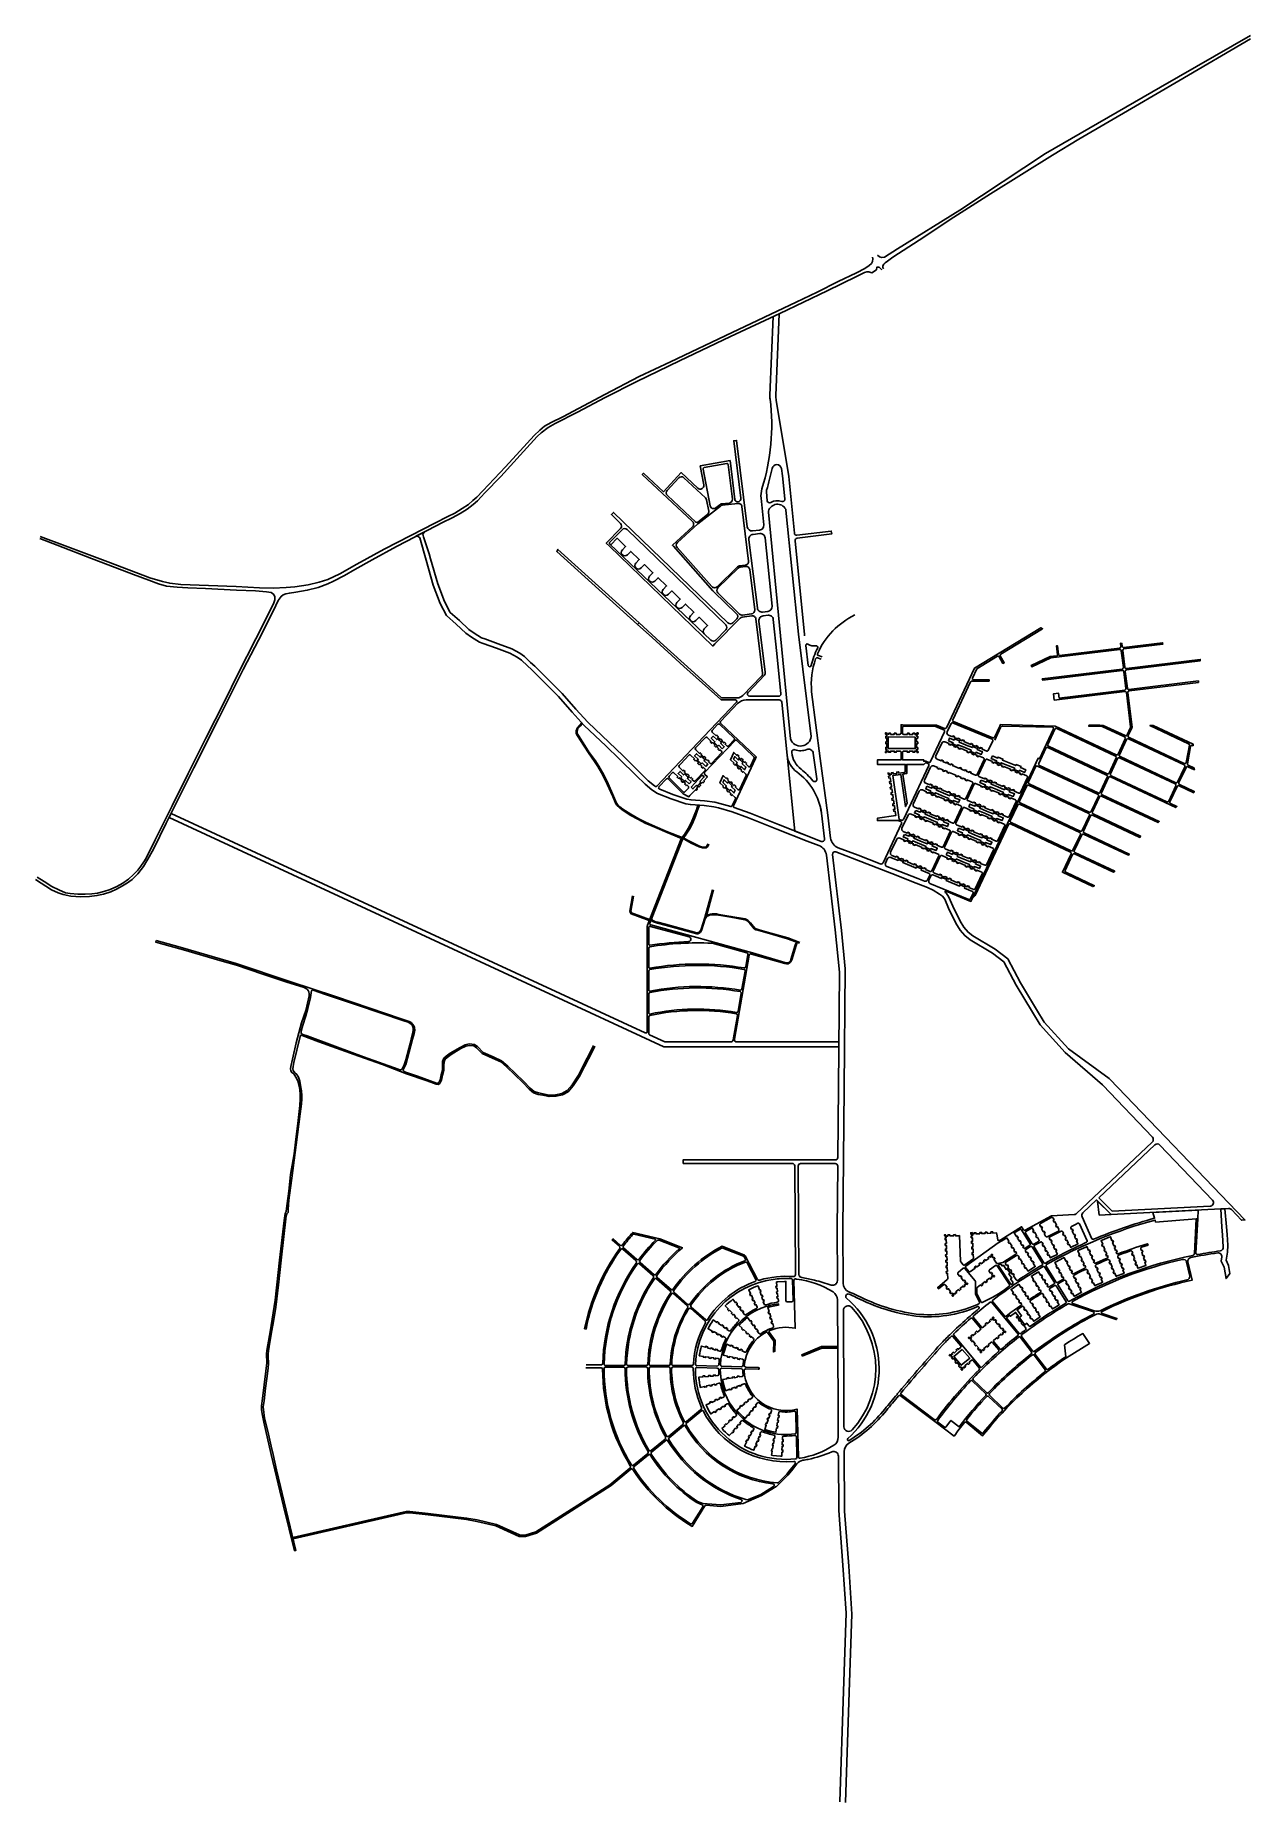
# Model space of a CAD drawing. Header units: millimetres. Extents: x -3417 to 1709, y 0 to 7455.
import ezdxf

# ---------------------------------------------------------------- set-up
doc = ezdxf.new("R2010")
doc.units = ezdxf.units.MM
doc.layers.add('благоустройство_внутридворовые_дороги', color=18, linetype='Continuous', true_color=0x000000)

msp = doc.modelspace()

# ---------------------------------------------------------------- linework, layer by layer
at = {"layer": 'благоустройство_внутридворовые_дороги'}
for points in [[(134.6, 6528), (142.9, 6520.6), (153.6, 6517.9), (164, 6519.4), (219.3, 6553.8), (482, 6717.6), (844, 6956.4), (1328.7, 7236.4), (1707.2, 7455)], [(159.5, 6469.9), (157.1, 6476.4), (157.6, 6482.7), (161.3, 6489.3), (167.6, 6496.1), (176.5, 6502.6), (199.8, 6519.7), (310, 6590.8), (456.2, 6688.3), (611.4, 6786.7), (873, 6949.5), (984.3, 7017.1), (1222.6, 7155.9), (1406.1, 7262.7), (1708.5, 7439.8)], [(113.4, 6519.9), (115.6, 6511.6), (114, 6501.5), (109.9, 6493.1), (100, 6483.6), (82.1, 6471.4), (46.6, 6453.3), (-31.5, 6416.2), (-120, 6371.4), (-207.5, 6330), (-478, 6201.8), (-738.7, 6078.3), (-869.7, 6016.2), (-1014.7, 5939.8), (-1192, 5846.4), (-1241.5, 5822.5), (-1269.8, 5806.8), (-1288.6, 5789.6), (-1313.7, 5766.6), (-1342.7, 5734.9), (-1434.2, 5634.7), (-1530, 5533), (-1554.4, 5507.2), (-1571.5, 5492.4), (-1590.4, 5476), (-1616.4, 5459.8), (-1648.3, 5440), (-1677.5, 5425), (-1731.6, 5397.3), (-1833, 5345.2), (-1945.2, 5287.7), (-2060.5, 5223.9), (-2132.1, 5184.2), (-2183, 5159.6), (-2219.7, 5148.5), (-2266.7, 5137.6), (-2322.5, 5128.6), (-2359.7, 5126.5), (-2413.7, 5123.4), (-2472.1, 5124.8), (-2569.4, 5130.3), (-2803.7, 5138.2), (-2850.2, 5143.6), (-2880.6, 5150.5), (-2934.7, 5166.3), (-3099.2, 5229.8), (-3291.6, 5301.3), (-3396.7, 5341.4)], [(152.6, 6466.1), (146.7, 6473.4), (141.5, 6476.5), (135.5, 6477.8), (131.4, 6476.6), (130.5, 6466), (111.3, 6453.9), (98.5, 6457.8), (89.5, 6457.4), (80.4, 6454.4), (46, 6437.7), (-78, 6377.5), (-277.3, 6282.1), (-485.3, 6184.3), (-699.8, 6082.5), (-880.7, 5995.5), (-1013.5, 5926.9), (-1129.7, 5865.6), (-1224.2, 5817.1), (-1254.3, 5801.3), (-1283, 5778.6), (-1300.3, 5762.3), (-1358.5, 5699.7), (-1453.4, 5594.3), (-1520.6, 5525.2), (-1552.8, 5491), (-1570.1, 5476.6), (-1596.2, 5455.9), (-1624.9, 5437.6), (-1658.5, 5420.4), (-1699.1, 5399.5), (-1761.3, 5367.5), (-1815.6, 5340.3), (-1894.3, 5298.8), (-1996.5, 5242), (-2069.8, 5201.4), (-2113.7, 5177.2), (-2159.6, 5153), (-2183.9, 5141.6), (-2223.4, 5126.3), (-2269.8, 5114.4), (-2317.7, 5106.5), (-2345.5, 5102), (-2360.8, 5099.1), (-2372.2, 5095.1), (-2380.6, 5088.2), (-2392.4, 5070.9), (-2403.3, 5050.2), (-2459.1, 4936.1), (-2540.1, 4779.9), (-2643.9, 4572.4), (-2748.2, 4365.8), (-2864.8, 4131.6), (-2919.2, 4022.2), (-2941.9, 3979.8), (-2960.7, 3948.7), (-2984.9, 3917.6), (-3008.6, 3894.2), (-3028.4, 3879.9), (-3049.6, 3867.1), (-3074.8, 3852.8), (-3099.1, 3841.8), (-3129.7, 3832.5), (-3156.9, 3826), (-3188.5, 3822.6), (-3224.6, 3821.1), (-3267.5, 3824), (-3300.2, 3830.5), (-3320, 3837.9), (-3348.6, 3850.7), (-3416.8, 3893.7)], [(-2568.7, 5115.2), (-2699.2, 5121.3), (-2773.3, 5124.7), (-2818.5, 5126.8), (-2864.4, 5132), (-2897.3, 5140.7), (-2938.8, 5156.2), (-3002.5, 5180.7), (-3080.8, 5210.7), (-3180.4, 5248.9), (-3324.5, 5304.1), (-3398.3, 5332.5)], [(-2568.7, 5115.2), (-2488.9, 5111.5), (-2442, 5107.9), (-2422.5, 5104.4), (-2411.2, 5096.5), (-2407.1, 5087.2), (-2407.1, 5073.4), (-2410.8, 5061.2), (-2429.9, 5023.3), (-2486.3, 4909.3), (-2560.9, 4762.7), (-2617.3, 4648.2), (-2697.6, 4489.8), (-2771.9, 4340.8), (-2840.5, 4205.4), (-2911.1, 4061.5), (-2949.3, 3984.4), (-2959.6, 3968.3), (-2971.4, 3950.9), (-2984.3, 3933.9), (-3002.8, 3914.7), (-3024.2, 3895.3), (-3047.5, 3878.3), (-3073.8, 3864.5), (-3101.4, 3852), (-3127.7, 3842.9), (-3155.3, 3836.9), (-3179, 3834.2), (-3206.8, 3832.5), (-3237.9, 3832.5), (-3269.8, 3834.7), (-3289.6, 3838.5), (-3317.7, 3850.3), (-3346.7, 3865), (-3379.8, 3885), (-3408.9, 3903.9)], [(-1111.5, 4554.8), (-1122.4, 4544.1), (-1132.1, 4533.2), (-1135.3, 4521.4), (-1135.3, 4509.7), (-1130.2, 4500.2), (-1102.6, 4456.8), (-1084.3, 4428.2), (-1058.3, 4392.1), (-1044.3, 4370.2), (-1023.4, 4333.9), (-1005.2, 4296.6), (-981.8, 4244.6), (-968.8, 4213.9), (-962.6, 4205.7), (-953.8, 4197.3), (-942, 4187.6), (-907.7, 4166.2), (-873.6, 4146.7), (-844.7, 4131.7), (-803.8, 4114.2), (-752.6, 4091.9), (-691.8, 4067.5)], [(-1108.8, 4551.9), (-1119.5, 4541.4), (-1128.5, 4531.2), (-1131.3, 4520.9), (-1131.3, 4510.7), (-1126.8, 4502.2), (-1099.3, 4458.9), (-1081, 4430.5), (-1055, 4394.3), (-1040.9, 4372.2), (-1019.9, 4335.7), (-1001.6, 4298.3), (-978.2, 4246.2), (-965.3, 4215.9), (-959.6, 4208.4), (-951.2, 4200.3), (-939.7, 4190.9), (-905.6, 4169.6), (-871.7, 4150.3), (-843, 4135.3), (-802.2, 4117.9), (-751.1, 4095.6), (-689.6, 4070.9)], [(-519.6, 4445.7), (-535, 4460.2), (-538.4, 4456.6), (-554.4, 4471.7), (-551, 4475.3), (-566.4, 4489.9), (-558.2, 4498.6), (-542.8, 4484.1), (-539.3, 4487.7), (-523.3, 4472.6), (-526.8, 4469), (-511.4, 4454.4), (-519.6, 4445.7)], [(-589.6, 4371.5), (-605, 4386), (-608.4, 4382.4), (-624.4, 4397.5), (-621, 4401.1), (-636.4, 4415.7), (-628.1, 4424.4), (-612.7, 4409.9), (-609.3, 4413.5), (-593.3, 4398.4), (-596.7, 4394.7), (-581.3, 4380.2), (-589.6, 4371.5)], [(-659.6, 4297.3), (-675, 4311.8), (-678.4, 4308.2), (-694.4, 4323.3), (-691, 4326.9), (-706.4, 4341.4), (-698.1, 4350.2), (-682.7, 4335.6), (-679.3, 4339.3), (-663.3, 4324.2), (-666.7, 4320.5), (-651.3, 4306), (-659.6, 4297.3)], [(-517.6, 4303.6), (-502.7, 4289.5), (-504.9, 4284.7), (-488, 4268.7), (-485.8, 4273.5), (-470.8, 4259.4), (-465.5, 4270.9), (-480.5, 4285), (-478.3, 4289.8), (-495.2, 4305.8), (-497.4, 4301), (-512.3, 4315.1), (-517.6, 4303.6)], [(-685.4, 4066.7), (-671.1, 4058), (-651, 4048), (-617.8, 4031.6), (-603.4, 4027.1), (-587.5, 4027.8), (-581.2, 4033.1), (-576.3, 4043)], [(-683, 4069.9), (-669.2, 4061.5), (-649.2, 4051.5), (-616.3, 4035.3), (-602.8, 4031.2), (-589, 4031.7), (-584.4, 4035.6), (-579.9, 4044.8)], [(-827.7, 3721.2), (-904.7, 3749.6), (-908.2, 3754.7), (-909.6, 3761.1), (-897.8, 3824.9)], [(-826.2, 3724.9), (-902.1, 3753), (-904.5, 3756.3), (-905.5, 3761.1), (-893.8, 3824.2)], [(-593.1, 3734.2), (-561, 3851.2)], [(-587, 3741.2), (-557.1, 3850.2)], [(-819.8, 3725), (-818.1, 3721.9), (-815.2, 3718.7), (-810.5, 3715.8), (-805.1, 3713.5), (-792.8, 3709.9), (-760.7, 3701.5), (-627.4, 3665.3), (-623.2, 3665.4), (-619.4, 3666.4), (-614.7, 3668.5), (-611.3, 3672), (-608.4, 3676.8), (-605.5, 3683.9), (-591.7, 3727.6), (-589.6, 3732.2), (-586.6, 3736.2), (-583.4, 3739), (-579.4, 3741), (-574.3, 3743.2), (-569.2, 3744.4), (-562.1, 3745.2), (-554.5, 3745.4), (-545, 3744.9), (-534.6, 3743.1), (-484, 3734.7), (-424.5, 3723.7), (-419, 3721.9), (-414.6, 3719.8), (-410.5, 3715.8), (-403.6, 3708.3), (-384.8, 3686.1), (-378.7, 3682.1), (-366, 3678.6), (-330.9, 3668.8), (-244.1, 3643.8), (-194, 3625.2)], [(-817.8, 3729.9), (-814.8, 3724.2), (-812.6, 3721.8), (-808.6, 3719.3), (-803.7, 3717.2), (-791.7, 3713.7), (-759.6, 3705.3), (-627, 3669.3), (-623.8, 3669.4), (-620.8, 3670.2), (-617, 3671.9), (-614.5, 3674.5), (-612, 3678.6), (-609.3, 3685.3), (-595.4, 3729), (-593.1, 3734.2), (-589.6, 3738.9), (-585.6, 3742.4), (-581.1, 3744.7), (-575.5, 3747), (-569.9, 3748.4), (-562.4, 3749.2), (-554.4, 3749.4), (-544.6, 3748.9), (-533.9, 3747), (-483.3, 3738.7), (-423.5, 3727.6), (-417.5, 3725.6), (-412.3, 3723.2), (-407.6, 3718.6), (-400.6, 3710.9), (-382.2, 3689.1), (-377, 3685.8), (-364.9, 3682.5), (-329.8, 3672.6), (-242.8, 3647.6), (-192.6, 3628.9)], [(-396.9, 3579.7), (-256.6, 3540), (-248.4, 3538.5), (-242.5, 3538.5), (-237.3, 3541), (-233, 3544.3), (-228.8, 3549), (-226.5, 3555.2), (-207.9, 3615.6), (-203.5, 3628.7)], [(-392.8, 3584.8), (-255.6, 3543.9), (-248, 3542.5), (-243.4, 3542.5), (-239.4, 3544.5), (-235.7, 3547.3), (-232.2, 3551.1), (-230.3, 3556.5), (-211.7, 3616.8), (-207.3, 3630.1)], [(-1726.2, 3030.3), (-1718, 3030), (-1711.3, 3033.4), (-1703.5, 3047.5), (-1699.8, 3069.3), (-1694.1, 3089.4), (-1693.8, 3107.6), (-1693.3, 3125.3), (-1689.1, 3136.7), (-1680.1, 3143.7), (-1663.7, 3156.6), (-1622.1, 3180.8), (-1601.9, 3191.5), (-1586.6, 3194.5), (-1567.4, 3192), (-1556.1, 3184.7), (-1532.1, 3159.6), (-1489, 3140.3), (-1454, 3124.7), (-1428, 3102.5), (-1396, 3071.7), (-1361.5, 3037.2), (-1334.7, 3009.7), (-1316, 2994.9), (-1296.3, 2987.8), (-1276.2, 2983.8), (-1249.9, 2978.4), (-1221.7, 2979.9), (-1194, 2985.5), (-1169.8, 2998.9), (-1148.2, 3023.7), (-1120.8, 3065.9), (-1100.5, 3105.7), (-1067.8, 3169.8), (-1057.3, 3190.7)], [(-1724.4, 3034.9), (-1720, 3035.7), (-1715.7, 3037.9), (-1709.3, 3049.5), (-1705.6, 3070.6), (-1700.1, 3090.3), (-1699.8, 3107.8), (-1699.2, 3126.4), (-1694.2, 3140.4), (-1683.8, 3148.5), (-1667.1, 3161.6), (-1625, 3186), (-1603.9, 3197.2), (-1586.8, 3200.6), (-1565.3, 3197.8), (-1552.2, 3189.4), (-1528.5, 3164.6), (-1486.5, 3145.8), (-1450.7, 3129.8), (-1424, 3107), (-1391.8, 3076), (-1357.2, 3041.4), (-1330.7, 3014.1), (-1313.1, 3000.2), (-1294.7, 2993.6), (-1275, 2989.7), (-1249.4, 2984.4), (-1222.5, 2985.9), (-1196.1, 2991.2), (-1173.7, 3003.6), (-1153, 3027.4), (-1126, 3068.9), (-1105.9, 3108.4), (-1073.1, 3172.5), (-1062.7, 3193.4)], [(492.5, 1911.6), (523.6, 1874.4), (488.3, 1844.8), (457.2, 1882.1), (492.5, 1911.6)], [(-2330.9, 1118), (-1865.3, 1225.9), (-1853, 1227.9), (-1837.5, 1228.1), (-1759.7, 1219.9), (-1597.9, 1200.4), (-1553.8, 1192.4), (-1472.6, 1173.3), (-1375.5, 1129.2), (-1350.8, 1128.3), (-1305.6, 1142.1), (-994.5, 1340.5)], [(-2329.5, 1112.2), (-1864.1, 1220), (-1852.5, 1221.9), (-1837.8, 1222.1), (-1760.4, 1213.9), (-1598.8, 1194.4), (-1555.1, 1186.5), (-1474.6, 1167.5), (-1376.9, 1123.3), (-1350, 1122.3), (-1303.1, 1136.6), (-988.3, 1337.9)]]:
    msp.add_lwpolyline(points, dxfattribs=at)
for points in [[(-1094.1, 1846.8), (-1030.5, 1846.7, 0.425913), (-1024, 1852.9, -0.147368), (-882.7, 2276.1, 0.310579), (-884.6, 2286.6), (-939.1, 2334.3, 0.441609), (-947.9, 2333.3, 0.107658), (-1094.3, 1998), (-1100.2, 1999.2, -0.107822), (-952.5, 2337.3, 0.3467), (-953.5, 2346.8), (-984.3, 2373.9), (-980.6, 2378.6), (-950.5, 2352.2, 0.400493), (-940.7, 2353.2, -0.019548), (-897.7, 2405.4), (-783.6, 2377.8), (-687.8, 2340.8, 0.059359), (-795.6, 2224, 0.387577), (-794.7, 2215.9), (-736, 2164.6, 0.472633), (-728.3, 2165, -0.12021), (-520.3, 2347), (-426.2, 2309.6, -0.180647), (-423.1, 2306.8), (-371.6, 2207.4, 0.283878), (-361.9, 2204.3, -0.091654), (-220.4, 2219.1, 0.421527), (-211.3, 2227.5), (-214.5, 2686.4, 0.412155), (-224.5, 2696.3), (-684.2, 2696.3), (-684.2, 2712), (-42.8, 2711, 0.412163), (-32.8, 2720.9), (-30.2, 3017.5), (-26.1, 3502.9), (-43.3, 3682.3), (-80.4, 3996.7, 0.279592), (-112.4, 4037.6), (-162.2, 4056.5), (-290.4, 4107), (-409.3, 4154.9), (-477.4, 4179.3), (-535.4, 4196), (-554.9, 4200.6), (-596.4, 4205.9), (-654.2, 4210), (-673.8, 4213.6), (-735.6, 4234.2), (-792.5, 4257.6), (-817.5, 4273), (-845.3, 4295.7), (-882.7, 4332.8), (-952.6, 4402.3), (-1011.2, 4457.8), (-1101.7, 4544.2), (-1152.2, 4599.3), (-1210.2, 4665.7), (-1324.9, 4779.6), (-1341.8, 4795.7), (-1366.1, 4819), (-1384.4, 4831.6), (-1415.2, 4848.8), (-1472.3, 4869.6), (-1528.5, 4890), (-1544.1, 4895.6), (-1577.4, 4915.9), (-1601.2, 4932.6), (-1642.2, 4971.3), (-1683.5, 5008.2), (-1710.2, 5058.1), (-1738.4, 5135.5), (-1768.1, 5241), (-1796, 5335.8), (-1801.9, 5341.2), (-1812.3, 5342), (-1776.3, 5360), (-1782.4, 5350.2), (-1779.9, 5340.3), (-1756.1, 5267.5), (-1750.7, 5246.4), (-1719.3, 5141.6), (-1691.9, 5066.3), (-1667.5, 5020.8), (-1628.6, 4986), (-1588.5, 4948.2), (-1566.4, 4932.7), (-1535.4, 4913.7), (-1521.7, 4908.8), (-1465.5, 4888.4), (-1406.8, 4867.1), (-1373.8, 4848.6), (-1353.5, 4834.6), (-1328, 4810.2), (-1311, 4794), (-1195.6, 4679.4), (-1137.3, 4612.6), (-1087.4, 4558.2), (-997.5, 4472.3), (-938.7, 4416.7), (-868.6, 4347), (-831.9, 4310.6), (-805.8, 4289.3), (-802.1, 4287, 0.35711), (-795.8, 4287.9), (-723.2, 4365.5), (-598.1, 4496.8), (-459.7, 4641.6, 0.660019), (-464, 4651.8), (-522.4, 4651.8, -0.185108), (-526.4, 4653.3), (-682.3, 4793.3), (-815.4, 4914.5), (-877, 4969.9), (-870.5, 4977.2), (-782.2, 4895.8), (-636.3, 4764.1), (-524.8, 4661.4, 0.18825), (-520.7, 4659.8), (-457.3, 4659.8, 0.156602), (-432.8, 4669.7), (-353.9, 4752.3, 0.225287), (-349.9, 4764.5), (-378.3, 4993.4, 0.414214), (-395, 5006.5), (-435.6, 5001.4, 0.169916), (-444.5, 4997), (-551.4, 4887.7), (-551.4, 4887.7), (-559.8, 4879.1), (-996.1, 5299.9), (-1009, 5312.4), (-948.5, 5375.2, 0.414214), (-948.9, 5396.4), (-987.5, 5433.6), (-979.1, 5442.3), (-496.4, 4976.7, 0.412283), (-475.3, 4977), (-459.1, 4993.6, 0.414214), (-459.3, 5014.8), (-554.8, 5108.1), (-559, 5112.2), (-725.9, 5299.8), (-729.8, 5304.3), (-645.1, 5382, 0.437456), (-645, 5404.1), (-857.4, 5601.9), (-851.8, 5607.6), (-768.3, 5529.8), (-693, 5610.6), (-622.6, 5545, 0.722821), (-597.7, 5558.7), (-612.4, 5638.5), (-487.1, 5661.6), (-466.7, 5497.5, 0.386445), (-454.7, 5486.7), (-454.7, 5486.7, 0.414214), (-441.7, 5503.4), (-471.2, 5744.6), (-459.7, 5746), (-414.5, 5382.1, 0.411227), (-392.4, 5364.7), (-362.5, 5368.1, 0.410567), (-344.9, 5390), (-356.3, 5502.8, -0.101371), (-352.3, 5542.7, 0.107081), (-318.2, 5920.8, -0.041023), (-318.9, 5937.2), (-305.5, 6268.9)], [(-280.4, 6280.6), (-293.5, 5935.9, 0.049952), (-292.2, 5916), (-239.7, 5594.4), (-215.9, 5355, 0.421423), (-204.7, 5346), (-60, 5364), (-58, 5352.2), (-204, 5334, 0.407041), (-212.8, 5323.1), (-173.5, 4927.8), (-172.8, 4922.3)], [(-631, 5402, 0.370389), (-623.2, 5401.7), (-582.7, 5433.7, 0.278003), (-577.2, 5448.2), (-586.1, 5496, 0.160886), (-590.6, 5504.2), (-681.7, 5589, 0.414214), (-702.9, 5588.3), (-752.2, 5535.3, 0.414214), (-751.4, 5514.1), (-631, 5402)], [(-990.5, 5305.7), (-963.3, 5333.9), (-927.3, 5299.2), (-941.3, 5284.7, 0.414214), (-941, 5263.5), (-941, 5263.5, 0.414214), (-919.8, 5263.8), (-905.7, 5278.4), (-869.7, 5243.7), (-883.8, 5229.1, 0.414214), (-883.4, 5207.9), (-883.4, 5207.9, 0.414214), (-862.2, 5208.3), (-848.1, 5222.8), (-812.2, 5188.1), (-826.2, 5173.6, 0.414214), (-825.8, 5152.4), (-825.8, 5152.4, 0.414214), (-804.6, 5152.8), (-790.6, 5167.3), (-754.6, 5132.6), (-768.6, 5118.1, 0.414214), (-768.2, 5096.8), (-768.2, 5096.8, 0.414214), (-747, 5097.2), (-733, 5111.8), (-697, 5077.1), (-711, 5062.5, 0.414214), (-710.6, 5041.3), (-710.6, 5041.3, 0.414214), (-689.4, 5041.7), (-675.4, 5056.2), (-639.4, 5021.5), (-653.4, 5007, 0.414214), (-653.1, 4985.8), (-653.1, 4985.8, 0.414214), (-631.9, 4986.1), (-617.8, 5000.7), (-581.8, 4966), (-595.9, 4951.4, 0.414214), (-595.5, 4930.2), (-567.8, 4903.6, 0.412283), (-546.7, 4903.9), (-504.6, 4946.9, 0.416147), (-504.9, 4968.2), (-921.5, 5370, 0.414214), (-942.7, 5369.7), (-993.6, 5317, 0.414214), (-993.4, 5308.5), (-990.5, 5305.7)], [(-411.1, 4683.6, 0.657741), (-403.8, 4666.8), (-282.7, 4666.8, 0.444094), (-272.8, 4677.8), (-289.9, 4847.2), (-304.5, 4991.1, 0.42087), (-326.9, 5008.9), (-347.6, 5006.3, 0.414214), (-365, 4984), (-338.3, 4768.7, -0.223619), (-342.3, 4756.6), (-411.1, 4683.6)], [(-99, 4833.3), (-114.3, 4838.4, -0.440531), (-117.9, 4846.5, -0.181257), (39.7, 5010)], [(883.9, 4541.1), (653.1, 4547.3), (650.3, 4541.3), (628, 4493.8, -0.401123), (621.6, 4491.3), (454.8, 4560.6, -0.427451), (452.2, 4567.3), (527.7, 4728.3, -0.290822), (532.2, 4731.2), (605.5, 4731.2), (605.5, 4736.8), (539.6, 4736.8, -0.549401), (535, 4743.9), (553.2, 4782.6), (640.4, 4835.6, -0.420703), (647.3, 4833.8), (663.6, 4805.6), (669.6, 4808.4), (652.8, 4837.4, -0.407754), (654.6, 4844.2), (831.3, 4951.6), (823.7, 4956.4), (543.9, 4786.3), (425.3, 4533.5, -0.401099), (417.5, 4530.5), (383, 4544.9, 0.096531), (380.7, 4545.4), (240.3, 4546.6), (234.3, 4546.7), (234.3, 4512.3, -0.415041), (228.3, 4506.3), (213.7, 4506.4), (213.7, 4511.4), (205.7, 4511.4), (205.7, 4506.4), (190.1, 4506.4), (190.1, 4511.4), (182.1, 4511.4), (182.1, 4506.5), (177.4, 4506.5), (172.4, 4512.5), (168.4, 4512.5), (168.4, 4508.5), (174.5, 4503.7), (174.5, 4498.4), (169.6, 4498.5), (169.5, 4490.5), (174.5, 4490.4), (174.5, 4474.8), (169.5, 4474.8), (169.5, 4466.8), (174.5, 4466.8), (174.5, 4451.2), (169.5, 4451.2), (169.5, 4443.2), (174.5, 4443.2), (174.5, 4438.7), (168.3, 4433.6), (168.3, 4429.6), (172.3, 4429.6), (177.3, 4435.9), (182.2, 4435.9), (182.2, 4430.8), (190.2, 4430.8), (190.2, 4435.9), (205.8, 4435.9), (205.8, 4430.8), (213.8, 4430.9), (213.8, 4435.9), (229.3, 4435.9, -0.414214), (234.3, 4430.9), (234.3, 4398.6), (134.5, 4398.6), (134.5, 4379.3), (252.1, 4379.3), (252.1, 4350.7, -0.373553), (247.8, 4345.8), (224.8, 4342.5), (223.9, 4348.5), (216, 4347.3), (216.9, 4341.4), (201.4, 4339.2), (200.6, 4345.2), (192.6, 4344), (193.5, 4338.1), (189.6, 4337.5), (182.7, 4343.8), (178.7, 4343.2), (179.3, 4339.3), (187.2, 4334.3), (187.7, 4330.8), (181.8, 4329.9), (182.9, 4322), (188.9, 4322.9), (191.1, 4307.4), (185.2, 4306.5), (186.3, 4298.6), (192.3, 4299.5), (194.5, 4284), (188.6, 4283.2), (189.7, 4275.3), (195.7, 4276.1), (197.9, 4260.7), (192, 4259.8), (193.1, 4251.9), (199.1, 4252.7), (201.3, 4237.3), (195.4, 4236.4), (196.5, 4228.5), (202.5, 4229.4), (204.7, 4213.9), (198.8, 4213.1), (199.9, 4205.1), (205.9, 4206), (208.1, 4190.5), (202.2, 4189.7), (203.3, 4181.8), (209.3, 4182.6), (212, 4163.8), (134.4, 4152.6), (134.4, 4142.7), (215.1, 4142.7), (222.2, 4142.7, -0.098758), (224.5, 4142.2), (233.1, 4138.7, -0.427451), (236.2, 4130.6), (158.5, 3965, -0.3948), (145.8, 3960), (52.7, 3996.3), (-31, 4028.1, -0.280078), (-62.9, 4069), (-74.2, 4166), (-107.3, 4404.5), (-142.9, 4686.2)], [(1086.4, 4544.4), (1179.2, 4500.9, 0.414214), (1187.2, 4503.8), (1201.8, 4535, 0.141057), (1202.4, 4538.2), (1184.7, 4682.4, 0.414214), (1178, 4687.6), (880, 4651.1), (876.8, 4676.9), (898.4, 4679.5), (900.8, 4659.7), (1177.3, 4693.5, 0.414214), (1182.5, 4700.2), (1173.9, 4770.7, 0.414214), (1167.2, 4775.9), (832.6, 4734.9), (829.9, 4740.7), (1166.5, 4781.9, 0.414214), (1171.7, 4788.6), (1163.1, 4859, 0.414214), (1156.4, 4864.3), (865.3, 4828.6), (785.5, 4791.7), (782.9, 4797.2), (863.7, 4834.5), (890.6, 4837.8, 0.414214), (894.1, 4842.2), (889.5, 4879.4), (893.5, 4879.9), (898.1, 4842.7, 0.414214), (902.5, 4839.2), (1155.6, 4870.2, 0.414214), (1160.9, 4876.9), (1159.2, 4890.5), (1165.3, 4890.3), (1166.8, 4877.6, 0.414214), (1173.5, 4872.4), (1337.3, 4892.5), (1338.1, 4886.5), (1174.2, 4866.5, 0.414214), (1169, 4859.8), (1177.6, 4789.3, 0.414214), (1184.3, 4784.1), (1495.9, 4822.2), (1495.4, 4816.1), (1185.1, 4778.1, 0.414214), (1179.8, 4771.4), (1188.5, 4701, 0.414214), (1195.2, 4695.7), (1488.4, 4731.7), (1487.9, 4725.6), (1195.9, 4689.8, 0.414214), (1190.7, 4683.1), (1208.5, 4537.3, -0.141057), (1208, 4534), (1192.6, 4501.2, 0.414214), (1195.5, 4493.3), (1428.8, 4383.8, 0.494054), (1437.2, 4388.2), (1450, 4460.7, 0.33864), (1446.6, 4467.1), (1283.5, 4543.7), (1298, 4543.5), (1466.4, 4464.5), (1465.9, 4458.1), (1463.5, 4459.2, 0.494054), (1455, 4454.8), (1442.3, 4382.4, 0.33864), (1445.7, 4375.9), (1468.3, 4365.3), (1471.1, 4357.3), (1444.2, 4370, 0.414214), (1436.2, 4367.1), (1406.1, 4302.8, 0.414214), (1408.9, 4294.8), (1471, 4265.7), (1468.4, 4260.3), (1406.4, 4289.4, 0.414214), (1398.4, 4286.5), (1368.3, 4222.2, 0.414214), (1371.1, 4214.2), (1397.7, 4201.8), (1392.7, 4197.5), (1117.4, 4326.7, 0.414214), (1109.4, 4323.8), (1079.2, 4259.5, 0.414214), (1082.1, 4251.5), (1323.2, 4138.4), (1318.2, 4134.2), (1079.6, 4246.1, 0.414214), (1071.6, 4243.2), (1041.4, 4178.9, 0.414214), (1044.3, 4171), (1244.4, 4077.1), (1241.8, 4071.7), (1041.8, 4165.5, 0.414214), (1033.8, 4162.6), (1003.6, 4098.4, 0.414214), (1006.5, 4090.4), (1196.7, 4001.2), (1192.7, 3996.4), (1004, 4085, 0.414214), (996, 4082.1), (964.8, 4015.5, 0.414214), (967.7, 4007.5), (1135.2, 3928.9), (1130.7, 3924.4), (965.1, 4002.1, 0.414214), (957.1, 3999.2), (925.9, 3932.7, 0.414214), (928.8, 3924.7), (1049.5, 3868.1), (1043.3, 3864.4), (914.4, 3924.8), (951.5, 4001.8, 0.41737), (948.7, 4009.8), (695.3, 4128.7, 0.414214), (687.3, 4125.8), (547.2, 3827), (535.2, 3815.7), (812, 4405.7), (817.6, 4403.4), (876.7, 4529.4, 0.542182), (872.3, 4536.5), (663.4, 4541.2, 0.296864), (654.2, 4535.4), (629, 4481.7)], [(-102.9, 4824.1), (-118.6, 4829.3, 0.408481), (-126.1, 4825.6, 0.109788), (-142.9, 4686.2)], [(-418.4, 4651.8, 0.181899), (-455.9, 4636.1), (-475.2, 4615.7), (-527.4, 4560.3, 0.414198), (-527.2, 4553.3), (-376.4, 4410.9), (-379, 4405.1), (-471.9, 4204.2, 0.44102), (-469.1, 4197.4), (-402.2, 4173.6), (-283, 4125.5), (-155, 4075.1), (-102.1, 4055, 0.562998), (-88.6, 4065.6), (-101.3, 4173.5, 0.206053), (-205.6, 4347.8, -0.214325), (-246.5, 4418.8), (-269.2, 4642.8, 0.384952), (-279.2, 4651.8), (-418.4, 4651.8)], [(-493.7, 4458.4, -0.414318), (-500.8, 4458.2), (-507.7, 4464.7), (-504.9, 4467.6), (-510.7, 4473.1), (-513.5, 4470.2), (-522.4, 4478.6), (-519.7, 4481.5), (-525.5, 4487), (-528.2, 4484.1), (-539.6, 4494.8), (-536.8, 4497.7), (-542.7, 4503.2), (-545.4, 4500.3), (-562.2, 4516.1, -0.413499), (-562.4, 4523.2), (-540.9, 4546.1), (-538.4, 4548.7, -0.414229), (-531.3, 4548.9), (-469.9, 4490.9, -0.414214), (-469.7, 4483.9), (-493.7, 4458.4)], [(-563.7, 4384.2, -0.414318), (-570.8, 4384), (-577.6, 4390.4), (-574.9, 4393.4), (-580.7, 4398.8), (-583.4, 4395.9), (-592.4, 4404.4), (-589.6, 4407.3), (-595.5, 4412.8), (-598.2, 4409.9), (-609.6, 4420.6), (-606.8, 4423.5), (-612.6, 4429), (-615.4, 4426.1), (-632, 4441.8, -0.413499), (-632.2, 4448.9), (-591.2, 4492.6, -0.414825), (-584.1, 4492.8), (-567.4, 4477), (-570.1, 4474.1), (-564.3, 4468.6), (-561.6, 4471.5), (-550.2, 4460.8), (-553, 4457.9), (-547.1, 4452.4), (-544.4, 4455.3), (-535.4, 4446.9), (-538.2, 4444), (-532.4, 4438.5), (-529.6, 4441.4), (-522.8, 4434.9, -0.414214), (-522.6, 4427.9), (-563.7, 4384.2)], [(358.5, 4391.3, -0.401099), (350.8, 4388.3), (341.7, 4392.1, 0.098758), (339.4, 4392.6), (329.6, 4392.6), (329.6, 4398.6), (240.3, 4398.6), (240.3, 4430.7, -0.415117), (245.3, 4435.7), (260.4, 4435.6), (260.4, 4430.8), (268.4, 4430.7), (268.4, 4435.6), (284, 4435.6), (284, 4430.6), (292, 4430.6), (292, 4435.5), (297, 4435.5), (301.9, 4429.4), (305.9, 4429.3), (305.9, 4433.3), (299.8, 4438.4), (299.8, 4442.9), (304.8, 4442.9), (304.8, 4450.9), (299.8, 4450.9), (299.9, 4466.6), (304.9, 4466.5), (304.9, 4474.5), (299.9, 4474.6), (299.9, 4490.2), (304.9, 4490.2), (304.9, 4498.2), (299.9, 4498.2), (299.9, 4503.3), (306.1, 4508.2), (306.1, 4512.2), (302.1, 4512.2), (297.1, 4506.1), (292.4, 4506.1), (292.4, 4511.1), (284.4, 4511.2), (284.4, 4506.2), (268.8, 4506.2), (268.8, 4511.2), (260.8, 4511.3), (260.8, 4506.2), (245.3, 4506.3, -0.413311), (240.3, 4511.3), (240.3, 4534.6, -0.416964), (246.4, 4540.6), (379.7, 4539.3, -0.09639), (381.9, 4538.8), (414.5, 4525.3, -0.427451), (417.6, 4517.2), (358.5, 4391.3)], [(883.9, 4541.1), (1141.4, 4420.3, 0.414214), (1149.4, 4423.2), (1179.6, 4487.5, 0.414214), (1176.7, 4495.5), (1082.8, 4539.5), (1025.4, 4540.4), (1027.7, 4545.2), (1071.8, 4544.7), (1086.4, 4544.4)], [(1427.9, 4377.6, -0.414214), (1430.8, 4369.6), (1400.6, 4305.4, -0.414214), (1392.6, 4302.5), (1157.7, 4412.7, -0.414214), (1154.8, 4420.7), (1185, 4484.9, -0.414214), (1193, 4487.8), (1427.9, 4377.6)], [(-592.8, 4360.7, -0.414214), (-592.6, 4353.7), (-633.8, 4310, -0.414318), (-640.8, 4309.8), (-647.7, 4316.3), (-644.9, 4319.2), (-650.8, 4324.7), (-653.5, 4321.8), (-662.5, 4330.2), (-659.7, 4333.2), (-665.5, 4338.7), (-668.3, 4335.7), (-679.6, 4346.5), (-676.9, 4349.4), (-682.7, 4354.9), (-685.5, 4352), (-701.9, 4367.5, -0.413963), (-702.1, 4374.5), (-695, 4382.1), (-661, 4418.2, -0.414825), (-653.9, 4418.5), (-637.4, 4402.9), (-640.1, 4399.9), (-634.3, 4394.5), (-631.6, 4397.4), (-620.2, 4386.6), (-623, 4383.7), (-617.2, 4378.2), (-614.4, 4381.2), (-605.4, 4372.7), (-608.2, 4369.8), (-602.4, 4364.3), (-599.6, 4367.2), (-592.8, 4360.7)], [(814.9, 4383.5, 0.414214), (817.8, 4375.6), (1065.8, 4259.2, 0.414214), (1073.8, 4262.1), (1104, 4326.3, 0.414214), (1101.1, 4334.3), (853, 4450.7, 0.414214), (845, 4447.8), (814.9, 4383.5)], [(1393, 4289.1, 0.414214), (1390.1, 4297), (1155.2, 4407.3, 0.414214), (1147.2, 4404.4), (1117, 4340.1, 0.414214), (1119.9, 4332.1), (1354.8, 4221.9, 0.414214), (1362.8, 4224.8), (1393, 4289.1)], [(0, 0), (15.6, 465.7), (26.9, 795.3), (13.4, 998.2), (-4, 1228.9), (-5.9, 1481.4, -0.266475), (13.7, 1516.1, 0.090385), (172.5, 1654.4, -0.002129), (224, 1716.3, -0.376558), (230.8, 1717.1), (382.3, 1602.9), (382.3, 1602.9), (382.3, 1602.9), (417.4, 1576.5), (457.8, 1546, -0.010812), (501.3, 1603.8, -0.41791), (508.3, 1604.6), (578.3, 1548), (582.1, 1552.7, -0.076022), (931.9, 1876.2), (1029.6, 1937.2), (1001.2, 1979), (981.4, 1967.3), (961.7, 1955.4), (942.2, 1943.2), (922.9, 1930.7), (928.6, 1881.2, 0.014299), (855.1, 1828.4, -0.353401), (847, 1829.2), (800.1, 1890.8, -0.414009), (801.2, 1899.2, -0.04558), (1058.7, 2060.8, -0.184619), (1070.3, 2061.7), (1141.5, 2037.7), (1144.7, 2042.5), (1082.8, 2063.3, -0.670914), (1082.2, 2072.5, -0.060318), (1461.8, 2203.9), (1444.3, 2281.3, -0.41941), (1455.9, 2299.3, -0.016367), (1569.8, 2319, -0.492274), (1586.7, 2302.4), (1584.6, 2284.3), (1596.5, 2259.4), (1604.8, 2210.4), (1621.4, 2232.4), (1615.8, 2265.5), (1604.6, 2288.8), (1610.5, 2322.3), (1612.8, 2351.3), (1610, 2396.4), (1606.3, 2429.6), (1600, 2505.6), (1582.4, 2504.7), (1586.3, 2427.6), (1590.1, 2394.6), (1593.3, 2343.3, -0.374884), (1580.3, 2327.5, 0.013749), (1484.1, 2312, -0.447367), (1477.7, 2317.8), (1485.5, 2463.2), (1479.4, 2462.7), (1471.5, 2316.1, -0.313593), (1464.1, 2308.1, 0.078685), (944.6, 2114.9, -0.33205), (937.4, 2116.6), (896.1, 2183, -0.430973), (897.9, 2190), (922.1, 2203.4, -0.39418), (928.9, 2201.2), (932.7, 2194.2), (929.2, 2192.3), (933, 2185.3), (936.5, 2187.2), (944, 2173.5), (940.5, 2171.6), (944.3, 2164.6), (947.9, 2166.5), (953.7, 2155.7), (950.2, 2153.8), (954.1, 2146.7), (957.6, 2148.7), (964.4, 2136.1), (968.8, 2138.5), (990.8, 2150.2), (995.3, 2152.5), (988.8, 2165.4), (992.4, 2167.2), (988.8, 2174.3), (985.2, 2172.5), (979.7, 2183.6), (983.3, 2185.3), (979.7, 2192.5), (976.1, 2190.7), (969.1, 2204.7), (972.7, 2206.5), (969.1, 2213.6), (965.6, 2211.8), (962, 2219, -0.412329), (964.2, 2225.7), (981.1, 2234.3), (995.1, 2241.4), (1012.4, 2249.6, -0.411213), (1019.1, 2247.3), (1022.6, 2240.1), (1019, 2238.3), (1022.5, 2231.1), (1026.1, 2232.9), (1032.9, 2218.8), (1029.3, 2217.1), (1032.8, 2209.9), (1036.4, 2211.6), (1041.8, 2200.6), (1038.2, 2198.8), (1041.7, 2191.6), (1045.3, 2193.4), (1051.6, 2180.4), (1056.1, 2182.6), (1079.3, 2193.3), (1079.3, 2193.3), (1083.9, 2195.3), (1078.1, 2208.5), (1081.8, 2210.1), (1078.6, 2217.5), (1074.9, 2215.9), (1070, 2227.1), (1073.6, 2228.7), (1070.4, 2236.1), (1066.8, 2234.5), (1060.5, 2248.8), (1064.2, 2250.4), (1061, 2257.7), (1057.3, 2256.1), (1054.1, 2263.4, -0.413117), (1056.7, 2270), (1074, 2277.7), (1088.4, 2283.9), (1106.2, 2291.2, -0.413133), (1112.7, 2288.6), (1115.8, 2281.2), (1112.1, 2279.6), (1115.2, 2272.3), (1118.9, 2273.8), (1124.9, 2259.4), (1121.3, 2257.9), (1124.4, 2250.5), (1128, 2252), (1132.8, 2240.7), (1129.1, 2239.1), (1132.2, 2231.8), (1135.9, 2233.3), (1141.5, 2220), (1146.1, 2221.9), (1169.8, 2231.3), (1169.8, 2231.3), (1174.5, 2233.1), (1169.5, 2246.6), (1173.2, 2248), (1170.4, 2255.5), (1166.7, 2254.1), (1162.4, 2265.7), (1166.1, 2267.1), (1163.3, 2274.5), (1159.6, 2273.2), (1154.1, 2287.8), (1157.9, 2289.2), (1155.1, 2296.7), (1151.3, 2295.3), (1148.5, 2302.8, -0.413436), (1151.5, 2309.2), (1169.2, 2315.9), (1183.9, 2321.3), (1202, 2327.7, -0.413133), (1208.4, 2324.6), (1211.1, 2317.1), (1207.3, 2315.7), (1210, 2308.2), (1213.8, 2309.6), (1219, 2294.8), (1215.3, 2293.5), (1217.9, 2286), (1221.7, 2287.3), (1225.9, 2275.7), (1222.1, 2274.4), (1224.8, 2266.8), (1228.6, 2268.2), (1233.4, 2254.6), (1238.1, 2256.3), (1262.3, 2264.3), (1262.3, 2264.3), (1267.1, 2265.9), (1262.8, 2279.6), (1266.6, 2280.8), (1264.2, 2288.4), (1260.4, 2287.3), (1256.8, 2299), (1260.6, 2300.2), (1258.2, 2307.8), (1254.4, 2306.7), (1249.7, 2321.6), (1253.6, 2322.8), (1251.2, 2330.4), (1247.4, 2329.2), (1245, 2336.8, -0.413117), (1248.2, 2343.1), (1275.8, 2351.8), (1274, 2357.5), (1241.7, 2347.3), (1236.9, 2345.8), (1223.1, 2341.2), (1209.5, 2336.6), (1204.8, 2335), (1181.9, 2326.9), (1167.1, 2321.5), (1149.4, 2314.8, -0.415308), (1142.9, 2317.8), (1141.4, 2321.9), (1145.1, 2323.3), (1142.4, 2330.8), (1138.6, 2329.4), (1134.3, 2341), (1138, 2342.4), (1135.3, 2349.9), (1131.5, 2348.5), (1126, 2363.1), (1129.8, 2364.5), (1127, 2372), (1123.3, 2370.6), (1117.2, 2386.8), (1112.5, 2385), (1082.5, 2373.1), (1082.5, 2373.1), (1077.9, 2371.3), (1084.6, 2355.3), (1080.9, 2353.7), (1084, 2346.3), (1087.7, 2347.9), (1093.8, 2333.5), (1090.1, 2331.9), (1093.2, 2324.6), (1096.9, 2326.1), (1101.7, 2314.8), (1098, 2313.2), (1101.1, 2305.8), (1104.8, 2307.4), (1106.5, 2303.3, -0.41529), (1103.8, 2296.7), (1086.1, 2289.4), (1071.6, 2283.2), (1054.3, 2275.5, -0.415306), (1047.7, 2278.1), (1045.9, 2282.2), (1049.6, 2283.8), (1046.4, 2291.1), (1042.7, 2289.5), (1037.8, 2300.8), (1041.4, 2302.4), (1038.2, 2309.7), (1034.6, 2308.1), (1028.3, 2322.4), (1032, 2324), (1028.8, 2331.4), (1025.1, 2329.8), (1018.1, 2345.7), (1013.6, 2343.7), (984, 2330.1), (979.5, 2327.9), (987.2, 2312.2), (983.6, 2310.5), (987.1, 2303.3), (990.7, 2305), (997.5, 2291), (993.9, 2289.2), (997.5, 2282.1), (1001, 2283.8), (1006.4, 2272.7), (1002.8, 2271), (1006.3, 2263.8), (1009.9, 2265.5), (1011.8, 2261.6, -0.417321), (1009.5, 2254.9), (992.4, 2246.8), (978.4, 2239.6), (961.5, 2231.1, -0.41531), (954.8, 2233.3), (952.8, 2237.2), (956.4, 2239), (952.8, 2246.2), (949.2, 2244.4), (943.7, 2255.4), (947.2, 2257.2), (943.6, 2264.3), (940.1, 2262.5), (933, 2276.5), (936.6, 2278.3), (933, 2285.4), (929.4, 2283.6), (921.5, 2299.3), (917.1, 2297), (887.7, 2281.5), (887.7, 2281.5), (883.3, 2279.1), (891.8, 2263.5), (888.3, 2261.6), (892.1, 2254.6), (895.7, 2256.5), (903.2, 2242.8), (899.6, 2240.9), (903.5, 2233.9), (907, 2235.8), (912.9, 2225), (909.4, 2223.1), (913.2, 2216), (916.7, 2218), (918.8, 2214.1, -0.412343), (916.9, 2207.3), (894.3, 2194.8, -0.399298), (887.6, 2196.5), (846.2, 2262.9, -0.42675), (848, 2269.9, -0.062725), (1305.5, 2457.6), (1307.9, 2449.1), (1479.4, 2462.7), (1485.5, 2463.2), (1487.5, 2499.9), (1296, 2490.1), (1303.4, 2465.2, 0.035834), (1045.7, 2376.3, -0.343797), (1039, 2378.8), (997.3, 2470.9, -0.320367), (1000.7, 2488), (1058.4, 2542.4), (1120.1, 2481.1), (1582.4, 2504.7), (1582.5, 2504.7), (1614.9, 2506.3), (1616.2, 2506.4, -0.210445), (1627.3, 2501.6), (1669.6, 2456.5), (1684.1, 2458.2), (1114.1, 3052.5, 0.044385), (1111.5, 3054.8), (940.1, 3179.5), (837.5, 3292.6), (805.9, 3345.5), (737.6, 3458.9), (683.9, 3559.4), (631.3, 3599.7), (536.5, 3655.9), (517.1, 3671.8), (499.6, 3692.7), (483.3, 3719), (452.5, 3781.8), (436.1, 3820.2), (424, 3837.6), (420.9, 3839.9, -0.889216), (423.8, 3845.1), (528.6, 3801.5), (803.5, 4387.6)], [(771.6, 4305.5, 0.414214), (774.5, 4297.5), (1028, 4178.6, 0.414214), (1036, 4181.5), (1066.2, 4245.8, 0.414214), (1063.3, 4253.7), (809.8, 4372.7, 0.414214), (801.8, 4369.8), (771.6, 4305.5)], [(733.8, 4224.9, 0.414214), (736.7, 4217), (990.2, 4098, 0.414214), (998.2, 4100.9), (1028.4, 4165.2, 0.414214), (1025.5, 4173.2), (772, 4292.1, 0.414214), (764, 4289.2), (733.8, 4224.9)], [(369.7, 3929.1, 0.427426), (372.3, 3922.4), (396, 3912.5), (397.6, 3916.2), (405, 3913.2), (403.4, 3909.5), (417.9, 3903.5), (419.4, 3907.2), (426.8, 3904.1), (425.2, 3900.4), (436.6, 3895.7), (438.1, 3899.4), (445.5, 3896.3), (444, 3892.6), (472.8, 3880.7), (474.3, 3884.4), (481.7, 3881.3), (480.1, 3877.6), (494.6, 3871.6), (496.1, 3875.3), (503.5, 3872.2), (502, 3868.5), (513.3, 3863.8), (514.9, 3867.5), (522.3, 3864.4), (520.7, 3860.8), (540.6, 3852.5, 0.401123), (547, 3855), (576.8, 3918.4, 0.427426), (574.2, 3925.2), (553.8, 3933.6), (552.3, 3929.9), (544.9, 3933), (546.4, 3936.7), (535, 3941.4), (533.5, 3937.7), (526.1, 3940.8), (527.7, 3944.5), (513.2, 3950.5), (511.7, 3946.8), (504.3, 3949.9), (505.8, 3953.6), (477.1, 3965.5), (475.5, 3961.9), (468.2, 3964.9), (469.7, 3968.6), (458.3, 3973.3), (456.8, 3969.7), (449.4, 3972.7), (450.9, 3976.4), (436.5, 3982.4), (435, 3978.7), (427.6, 3981.8), (429.1, 3985.4), (405.9, 3995.1, 0.401123), (399.5, 3992.6), (369.7, 3929.1)], [(-453.1, 3338.6, -0.430236), (-460.1, 3333.7, 0.094851), (-825.2, 3326.6, -0.422939), (-829.9, 3331), (-829.9, 3411.6, -0.359403), (-825, 3417.4, -0.090375), (-444.9, 3421.4, -0.414814), (-440, 3414.5), (-453.1, 3338.6)], [(1068.4, 2551.8), (1304.8, 2774.4, -0.412456), (1325.9, 2773.8), (1547.5, 2541.3, -0.642006), (1537.4, 2516), (1124.2, 2495.6), (1068.4, 2551.8)], [(787.5, 2424.1), (787.5, 2424.1), (793.8, 2412.8), (790.3, 2410.9), (794.3, 2403.9), (797.8, 2405.9), (805.5, 2392.3), (802, 2390.3), (805.9, 2383.3), (809.4, 2385.3), (815.8, 2374, -0.414919), (813.9, 2367.2), (793.9, 2355.9, -0.401165), (787.2, 2357.6), (759.2, 2402.6, -0.43109), (761, 2409.6), (787.5, 2424.1)], [(-1018.1, 1849.8, 0.421928), (-1012.1, 1843.7), (-934.7, 1843.7, 0.401184), (-929.1, 1849.9, -0.143755), (-810.7, 2213, 0.367787), (-812.3, 2223.4), (-869.3, 2273.2, 0.445199), (-878.1, 2272.2, 0.1481), (-1018.1, 1849.8, -0.1481)], [(-377.8, 2206.4, -0.45558), (-381.2, 2198, 0.169475), (-582.4, 2037, -0.436327), (-589.6, 2036.6), (-650.9, 2090.1, -0.377114), (-651.9, 2098, -0.155886), (-422.1, 2280.4, -0.380517), (-414.7, 2277.6), (-377.8, 2206.4)], [(-923.1, 1849.9, 0.423108), (-917.1, 1843.7), (-840.4, 1843.8, 0.379706), (-834, 1850, -0.13749), (-738.6, 2149.8, 0.354191), (-739.3, 2159.5), (-797.2, 2210.2, 0.449505), (-806.1, 2209, 0.143413), (-923.1, 1849.9, 0.145762)], [(-221.1, 2118.2, -0.447917), (-227.6, 2112.1, 0.016559), (-246.3, 2113, -0.406994), (-251.2, 2118), (-251.7, 2198.9), (-256.7, 2198.8), (-286.1, 2197.2), (-291.1, 2196.7), (-289.3, 2178.2), (-293.3, 2177.8), (-292.5, 2169.9), (-288.5, 2170.3), (-287, 2154.7), (-291, 2154.3), (-290.2, 2146.4), (-286.3, 2146.7), (-285.1, 2134.5), (-289.1, 2134.1), (-288.3, 2126.1), (-284.3, 2126.5), (-283.3, 2116.2, -0.356071), (-288, 2110.7, 0.044777), (-337.4, 2099.7, -0.354232), (-343.7, 2102.9), (-347, 2113.2), (-343.2, 2114.4), (-345.7, 2122), (-349.5, 2120.8), (-353.3, 2132.6), (-349.4, 2133.8), (-351.9, 2141.4), (-355.7, 2140.3), (-360.5, 2155), (-356.7, 2156.2), (-359.1, 2163.8), (-362.9, 2162.6), (-368.5, 2179.8), (-377.9, 2176.6), (-388.7, 2172.4), (-399.3, 2168), (-408.4, 2163.9), (-400.5, 2147.6), (-404.1, 2145.8), (-400.7, 2138.6), (-397.1, 2140.4), (-390.3, 2126.3), (-393.9, 2124.6), (-390.4, 2117.4), (-386.8, 2119.1), (-381.4, 2108), (-385, 2106.3), (-381.6, 2099.1), (-378, 2100.8), (-373.2, 2091, -0.376856), (-375.6, 2084.5, 0.045608), (-419.8, 2057.7, -0.408852), (-426.7, 2058.7), (-433.2, 2067.4), (-430, 2069.8), (-434.7, 2076.2), (-438, 2073.8), (-445.3, 2083.7), (-442.1, 2086.1), (-446.9, 2092.5), (-450.1, 2090.1), (-459.4, 2102.6), (-456.2, 2105), (-460.9, 2111.4), (-464.2, 2109), (-475, 2123.6), (-482.8, 2117.4), (-491.7, 2110.1), (-491.7, 2110.1), (-500.3, 2102.5), (-507.6, 2095.6), (-494.9, 2082.7), (-497.7, 2079.9), (-492.2, 2074.2), (-489.3, 2077), (-478.3, 2065.9), (-481.2, 2063.1), (-475.6, 2057.4), (-472.7, 2060.2), (-464.1, 2051.4), (-466.9, 2048.6), (-461.3, 2042.9), (-458.5, 2045.7), (-450.9, 2038, -0.454474), (-451, 2031, 0.045617), (-484.2, 1991.4, -0.348928), (-491.1, 1990.1), (-500, 1996.3), (-497.7, 1999.5), (-504.3, 2004.1), (-506.6, 2000.8), (-516.7, 2007.8), (-514.5, 2011.1), (-521, 2015.6), (-523.3, 2012.3), (-536.2, 2021.2), (-533.9, 2024.5), (-540.5, 2029), (-542.8, 2025.7), (-557.7, 2036), (-560.4, 2031.9), (-563.1, 2027.7), (-569.2, 2017.8), (-574.9, 2007.9), (-577.3, 2003.5), (-579.6, 1999), (-563.4, 1990.9), (-565.2, 1987.3), (-558.1, 1983.7), (-556.3, 1987.3), (-542.3, 1980.3), (-544.1, 1976.7), (-536.9, 1973.1), (-535.1, 1976.7), (-524.1, 1971.2), (-525.9, 1967.6), (-518.8, 1964), (-517, 1967.6), (-507.3, 1962.7, -0.392064), (-505.2, 1956, 0.045964), (-524, 1907.6, -0.358026), (-530.1, 1904.1), (-540.5, 1907), (-539.4, 1910.9), (-547.1, 1913), (-548.2, 1909.2), (-560.1, 1912.5), (-559, 1916.4), (-566.7, 1918.5), (-567.8, 1914.7), (-582.8, 1918.9), (-581.7, 1922.8), (-589.4, 1924.9), (-590.5, 1921.1), (-607.9, 1926), (-609.2, 1921.2), (-610.4, 1916.3), (-612.8, 1905.6), (-614.9, 1894.8), (-615.8, 1889.9), (-616.6, 1884.9), (-598.6, 1882.4), (-599.2, 1878.5), (-591.3, 1877.4), (-590.7, 1881.3), (-575.2, 1879.2), (-575.8, 1875.2), (-567.9, 1874.1), (-567.3, 1878), (-555.1, 1876.3), (-555.7, 1872.4), (-547.8, 1871.3), (-547.2, 1875.2), (-536.5, 1873.7, -0.401753), (-532.3, 1868.1, 0.018422), (-534.4, 1847.3, -0.306845), (-543.6, 1841.4), (-626.9, 1844, -0.420951), (-632.7, 1850.3, -0.36398), (-297.4, 2208.6, -0.044764), (-229.2, 2210.7, -0.388813), (-223.6, 2204.9), (-221.1, 2118.2)], [(798, 2033.6), (807.3, 2040), (816.6, 2046.2), (820.7, 2049.1), (812.4, 2061.7), (815.7, 2063.9), (811.3, 2070.5), (808, 2068.3), (801.2, 2078.5), (804.5, 2080.8), (800.1, 2087.5), (796.8, 2085.2), (788.1, 2098.2), (791.4, 2100.5), (787, 2107.1), (783.7, 2104.9), (779.3, 2111.6, -0.414386), (780.7, 2118.5), (796.5, 2129), (801.1, 2132), (804.5, 2134.2), (809.1, 2137.1), (825.1, 2147.3, -0.412577), (832, 2145.8), (836.3, 2139), (833.2, 2137.1), (837.5, 2130.3), (840.7, 2132.3), (849.1, 2119.1), (845.9, 2117.1), (850.1, 2110.3), (853.4, 2112.4), (860, 2102), (856.7, 2099.9), (861, 2093.2), (864.4, 2095.3), (872.5, 2082.6), (885.5, 2090.7), (900.5, 2099.7), (892.7, 2112.1), (896.1, 2114.2), (891.9, 2121), (888.5, 2118.9), (882, 2129.4), (885.4, 2131.5), (881.2, 2138.3), (877.8, 2136.1), (869.5, 2149.4), (872.9, 2151.5), (868.7, 2158.3), (865.3, 2156.2), (860.9, 2163.3, -0.418917), (862.5, 2170.2), (882.2, 2182, -0.409422), (889, 2180.4), (931.1, 2112.9, -0.390752), (929.5, 2106.3, 0.025053), (780.4, 2010.1, -0.39013), (772.5, 2010.9), (764.5, 2022.1), (756.1, 2016), (735, 2044.4, -0.414561), (735.6, 2048.6), (742.3, 2053.6), (724.1, 2079.2), (728.2, 2082.2), (743.6, 2093.1, -0.414537), (750.6, 2091.9), (755.2, 2085.4), (752, 2083.1), (756.6, 2076.6), (759.8, 2078.9), (768.9, 2066.1), (765.6, 2063.8), (770.2, 2057.3), (773.5, 2059.6), (780.6, 2049.6), (777.3, 2047.3), (781.9, 2040.7), (785.2, 2043), (793.9, 2030.7), (798, 2033.6), (798, 2033.6)], [(-828, 1850, 0.424628), (-822, 1843.8), (-745.5, 1843.8, 0.395802), (-739.1, 1850, -0.128842), (-666.4, 2086.5, 0.350392), (-667.4, 2096.6), (-725.1, 2147.1, 0.4555), (-734, 2145.8, 0.137026), (-828, 1850, 0.139771)], [(-9.2, 2076.1, -0.683192), (25.4, 2089.8, -0.390014), (28.2, 1572.6, -0.682645), (-6.6, 1585.9), (-7.3, 1675.8), (-9.2, 2076.1)], [(-727, 1843.8, -0.426731), (-733, 1850, -0.128176), (-661.9, 2082.5, -0.463878), (-652.8, 2083.8), (-592.4, 2031, -0.293312), (-591.9, 2021, 0.115233), (-641.6, 1850.1, -0.323456), (-648.5, 1843.8), (-727, 1843.8)], [(760.5, 2001.8, -0.397763), (759.4, 1994.8, 0.003634), (738.8, 1979.3, -0.328728), (731.5, 1980), (681, 2040.6, -0.428458), (681.8, 2047.8), (692.7, 2056), (695.6, 2052), (717.4, 2068.1), (728.4, 2053.2, -0.414561), (727.8, 2049), (727.7, 2048.9), (722.9, 2050.4), (719.7, 2048), (722.1, 2044.8), (728.5, 2044.8), (732.2, 2039.8), (729, 2037.4), (733.8, 2031), (737, 2033.4), (744.2, 2023.7), (740.9, 2021.3), (745.7, 2014.9), (748.9, 2017.3), (760.5, 2001.8)], [(-24.4, 4.1), (-8.8, 469.8), (2.4, 799.4), (-11, 1002.2), (-28.4, 1232.9), (-30.1, 1461.6, 0.534422), (-57.9, 1479.9, -0.044907), (-158.1, 1447.8, -0.002751), (-179.8, 1444.4, 0.17717), (-205.5, 1428.7), (-228.1, 1400.4), (-242.9, 1381.9), (-291.8, 1333.9, -0.05626), (-292.9, 1333.1), (-354.8, 1295), (-432.2, 1261.7), (-525.4, 1249.8), (-587.5, 1254.2, 0.279244), (-593, 1251.4), (-646.2, 1165.1), (-651.3, 1168.2, -0.112035), (-897.7, 1405.8, 0.429797), (-904.9, 1406.8), (-988.3, 1337.9), (-994.5, 1340.5), (-909.4, 1410.8, 0.342038), (-907.6, 1421.2, -0.13968), (-1024.4, 1828.7, 0.390853), (-1030, 1834.7), (-1095.6, 1834.7)], [(-902.9, 1425.1, -0.140411), (-1018.4, 1831.7, -0.413445), (-1012.4, 1837.7), (-936.9, 1837.7, -0.341353), (-929.4, 1831.7, 0.136717), (-832.7, 1480.9, -0.322362), (-834, 1473.2), (-894, 1423.6, -0.454331), (-902.9, 1425.1, 0.142692)], [(-829, 1486.3, 0.460125), (-820, 1484.8), (-761.3, 1533.3, 0.328711), (-759.5, 1543.9, -0.129688), (-834.3, 1831.8, 0.391191), (-839.9, 1837.8), (-917.4, 1837.7, 0.413265), (-923.4, 1831.7, 0.135684), (-829, 1486.3, 0.138336)], [(-754.8, 1547.8, 0.468048), (-745.7, 1546.1), (-686.8, 1594.9, 0.331334), (-685, 1605.7, -0.120891), (-739.5, 1831.8, 0.412127), (-745.4, 1837.8), (-822.3, 1837.8, 0.413073), (-828.3, 1831.8, 0.129217), (-754.8, 1547.8, 0.132383)], [(-518.2, 1785.1), (-518.2, 1785.1), (-499.7, 1787.9), (-500.3, 1791.8), (-492.4, 1793), (-491.8, 1789.1), (-476.4, 1791.4), (-477, 1795.4), (-469.1, 1796.6), (-468.5, 1792.6), (-456.3, 1794.5), (-456.9, 1798.4), (-449, 1799.7), (-448.4, 1795.7), (-435.7, 1797.6, 0.412647), (-431.5, 1803.3, -0.027991), (-433.3, 1823.6, 0.396006), (-439.5, 1830.1), (-522.2, 1832.7, 0.426576), (-528.4, 1826.7, 0.452605), (-212.8, 1555.5, 0.381503), (-207.7, 1561.6), (-210, 1645.4, 0.462873), (-217.1, 1651.1, -0.081623), (-276.1, 1649.5, 0.412647), (-281.7, 1645.2), (-283.5, 1632.5), (-279.5, 1632), (-280.6, 1624), (-284.6, 1624.6), (-286.3, 1612.4), (-282.4, 1611.8), (-283.5, 1603.9), (-287.5, 1604.5), (-289.6, 1589), (-285.7, 1588.4), (-286.8, 1580.5), (-290.8, 1581.1), (-293.4, 1562.6), (-303.2, 1564.3), (-317.4, 1567.4), (-331.3, 1571.3), (-340.8, 1574.5), (-340.8, 1574.5), (-334.4, 1592), (-338.1, 1593.4), (-335.4, 1600.9), (-331.6, 1599.5), (-326.2, 1614.2), (-330, 1615.6), (-327.2, 1623.1), (-323.5, 1621.7), (-319.2, 1633.3), (-323, 1634.7), (-320.2, 1642.2), (-316.5, 1640.8), (-312.1, 1652.8, 0.412647), (-315, 1659.2, -0.078405), (-364.4, 1687.1, 0.412647), (-371.4, 1686.3), (-379.4, 1676.3), (-376.3, 1673.8), (-381.3, 1667.5), (-384.4, 1670), (-392.1, 1660.4), (-389, 1657.9), (-394, 1651.7), (-397.1, 1654.2), (-406.9, 1642), (-403.8, 1639.5), (-408.8, 1633.2), (-411.9, 1635.7), (-423.6, 1621.1), (-431.2, 1627.6), (-441.7, 1637.5), (-455.1, 1651.7), (-458.3, 1655.5), (-458.3, 1655.5), (-443.8, 1667.3), (-446.4, 1670.4), (-440.2, 1675.5), (-437.6, 1672.4), (-425.5, 1682.3), (-428.1, 1685.4), (-421.9, 1690.4), (-419.4, 1687.3), (-409.8, 1695.1), (-412.4, 1698.2), (-406.2, 1703.3), (-403.6, 1700.2), (-393.7, 1708.3, 0.412647), (-393, 1715.3, -0.078417), (-421.3, 1764.4, 0.412647), (-427.8, 1767.3), (-439.7, 1762.8), (-438.3, 1759), (-445.8, 1756.2), (-447.2, 1760), (-458.7, 1755.6), (-457.3, 1751.8), (-464.8, 1749), (-466.2, 1752.8), (-480.8, 1747.2), (-479.4, 1743.5), (-486.9, 1740.7), (-488.3, 1744.4), (-505.8, 1737.8), (-507.5, 1742.5), (-509.1, 1747.3), (-513.1, 1761.2), (-516.4, 1775.2), (-517.5, 1780.6), (-518.2, 1785.1)]]:
    msp.add_lwpolyline(points, format="xyb", dxfattribs=at)
for points in [[(-547.2, 5461.8), (-530.3, 5475.1, -0.137188), (-522.9, 5478.2), (-490, 5482.3, 0.414214), (-477, 5499), (-495.1, 5644.6, 0.431655), (-500.9, 5648.9), (-595.8, 5631.4, 0.414214), (-599.9, 5625.5), (-571.3, 5470.8, 0.564941)], [(-270.3, 5627.4), (-265.3, 5596.5), (-255.9, 5499.5, -0.548128), (-269.1, 5489.1, 0.223578), (-315, 5484.4, -0.550102), (-330.1, 5492), (-333.9, 5529.2, -0.101256), (-333.1, 5537.1, 0.025649), (-309.7, 5628.1, -0.833518)], [(-541.8, 5129.1), (-455.8, 5213.1, -0.163887), (-447.1, 5217.2), (-421.6, 5220.4, 0.414214), (-408.6, 5237.1), (-437.2, 5467.7, 0.414214), (-454, 5480.7), (-520.5, 5472.5, 0.137188), (-527.9, 5469.4), (-622.7, 5394.5), (-709, 5315.3, 0.410191), (-710.1, 5294.2), (-563.5, 5129.8, 0.427456)], [(-232.2, 4487.2), (-325.3, 5444.2, -0.087423), (-325, 5447.7, -0.689391), (-252.4, 5456.1, -0.095952), (-251.3, 5452.5), (-198, 4928.7), (-144.8, 4498, -0.803041)], [(-993.4, 5308.5, -0.414214), (-993.6, 5317), (-942.7, 5369.7, -0.414214), (-921.5, 5370), (-504.9, 4968.2, -0.416147), (-504.6, 4946.9), (-546.7, 4903.9, -0.412283), (-567.8, 4903.6)], [(-310.1, 5046.8), (-339.3, 5335.2, 0.417869), (-361.5, 5353.1), (-390.1, 5349.8, 0.417207), (-407.7, 5327.5), (-371.9, 5039.6, 0.414214), (-349.6, 5022.2), (-327.6, 5024.9, 0.407588)], [(-538, 5102.9), (-446.9, 5013.8, 0.228234), (-434.5, 5009.6), (-396, 5014.4, 0.414214), (-383, 5031.1), (-404.1, 5201.4, 0.414214), (-420.9, 5214.5), (-444.4, 5211.5, 0.163887), (-453, 5207.4), (-538, 5124.4, 0.421102)], [(-117.4, 4870.9, 0.607449), (-123.6, 4879.6, -0.172824), (-158.5, 4886.8, 0.628497), (-167.6, 4881), (-157, 4797, 0.833203), (-145.2, 4796.4, -0.059792), (-117.4, 4870.9)], [(428.5, 4516.8), (445.4, 4552.8, -0.401099), (451.8, 4555.3), (618.6, 4486, -0.427426), (621.2, 4479.3), (602.1, 4438.5, -0.401123), (595.6, 4436), (575.8, 4444.3), (577.3, 4448), (569.9, 4451), (568.4, 4447.4), (557, 4452.1), (558.5, 4455.8), (551.2, 4458.8), (549.6, 4455.1), (535.2, 4461.1), (536.7, 4464.8), (529.3, 4467.9), (527.8, 4464.2), (499, 4476.2), (500.6, 4479.9), (493.2, 4482.9), (491.7, 4479.2), (480.3, 4484), (481.8, 4487.6), (474.4, 4490.7), (472.9, 4487), (458.5, 4493), (460, 4496.7), (452.6, 4499.8), (451.1, 4496.1), (433.7, 4503.3, -0.427451)], [(-786.8, 4284.7), (-755.1, 4318.3, -0.423645), (-747.9, 4318.4), (-685, 4255.1), (-660.8, 4243.5), (-656.5, 4248.1), (-633.4, 4272.5), (-630.5, 4269.7), (-625, 4275.6), (-627.9, 4278.3), (-619.5, 4287.3), (-616.6, 4284.5), (-611.1, 4290.3), (-614, 4293.1), (-603.3, 4304.4), (-600.4, 4301.7), (-594.9, 4307.5), (-597.8, 4310.3), (-582.3, 4326.7), (-593.9, 4337.7, -0.414214), (-594.1, 4344.8), (-466.1, 4480.4, -0.414214), (-459, 4480.6), (-386.2, 4412, -0.322393), (-385.1, 4406.2), (-400.6, 4372.7, -0.512521), (-408.6, 4371.2), (-420.3, 4382.3), (-417.6, 4385.2), (-423.4, 4390.6), (-426.1, 4387.7), (-435.1, 4396.2), (-432.3, 4399.1), (-438.2, 4404.6), (-440.9, 4401.7), (-452.3, 4412.4), (-449.5, 4415.3), (-455.3, 4420.8), (-458.1, 4417.9), (-471.2, 4430.3), (-478.2, 4414.9), (-485.4, 4399.4), (-469.8, 4385), (-472.6, 4382.1), (-466.8, 4376.6), (-464, 4379.5), (-452.7, 4368.8), (-455.4, 4365.8), (-449.6, 4360.4), (-446.8, 4363.3), (-437.9, 4354.8), (-440.6, 4351.9), (-434.8, 4346.4), (-432.1, 4349.3), (-420.3, 4338.2, -0.322393), (-419.2, 4332.5), (-445.8, 4275.1, -0.512521), (-453.7, 4273.5), (-465.3, 4284.5), (-462.6, 4287.4), (-468.4, 4292.9), (-471.2, 4290), (-480.1, 4298.4), (-477.4, 4301.3), (-483.2, 4306.8), (-485.9, 4303.9), (-497.3, 4314.6), (-494.5, 4317.6), (-500.3, 4323), (-503.1, 4320.1), (-516.2, 4332.5), (-523.3, 4317.2), (-523.3, 4317.2), (-530.3, 4301.8), (-515.2, 4287.6), (-518, 4284.6), (-512.1, 4279.2), (-509.4, 4282.1), (-498, 4271.3), (-500.8, 4268.4), (-495, 4262.9), (-492.2, 4265.8), (-483.3, 4257.4), (-486, 4254.5), (-480.2, 4249), (-477.4, 4251.9), (-465.5, 4240.6, -0.322393), (-464.4, 4234.9), (-478.3, 4204.8, -0.370096), (-484.2, 4202.1), (-530.3, 4215.4), (-551.3, 4220.3), (-594.4, 4225.8), (-651.7, 4229.9), (-668.8, 4233), (-728.6, 4252.9), (-783.4, 4275.5), (-785.8, 4277, -0.474877)], [(380.8, 4415.3), (406.4, 4469.7, -0.401099), (419.2, 4474.7), (436.5, 4467.5), (435, 4463.8), (442.4, 4460.7), (443.9, 4464.4), (458.3, 4458.4), (456.8, 4454.7), (464.2, 4451.7), (465.7, 4455.3), (477.1, 4450.6), (475.6, 4446.9), (483, 4443.9), (484.5, 4447.6), (513.3, 4435.6), (511.8, 4432), (519.2, 4428.9), (520.7, 4432.5), (535.1, 4426.5), (533.6, 4422.9), (541, 4419.8), (542.5, 4423.5), (553.9, 4418.7), (552.4, 4415.1), (559.7, 4412.1), (561.2, 4415.7), (581.6, 4407.2, -0.427426), (584.2, 4400.5), (554.5, 4337, -0.401123), (548, 4334.5), (528.1, 4342.8), (529.7, 4346.5), (522.3, 4349.6), (520.8, 4345.9), (509.4, 4350.6), (510.9, 4354.3), (503.5, 4357.4), (502, 4353.7), (487.6, 4359.6), (489.1, 4363.3), (481.7, 4366.4), (480.2, 4362.7), (451.4, 4374.7), (453, 4378.4), (445.6, 4381.4), (444, 4377.7), (432.7, 4382.5), (434.2, 4386.1), (426.8, 4389.2), (425.3, 4385.5), (410.9, 4391.5), (412.4, 4395.2), (405, 4398.3), (403.5, 4394.6), (386.1, 4401.8, -0.427451)], [(1138.9, 4414.9), (890.8, 4531.3, 0.414214), (882.8, 4528.4), (852.7, 4464.1, 0.414214), (855.6, 4456.1), (1103.6, 4339.8, 0.414214), (1111.6, 4342.6), (1141.8, 4406.9, 0.414214)], [(-246.5, 4418.8, 0.214325), (-205.6, 4347.8, -0.205734), (-101.4, 4173.8), (-88.6, 4065.6, -0.562998), (-102.1, 4055), (-155, 4075.1), (-214.1, 4098.4)], [(-135.9, 4427), (-120.7, 4318.4, -0.765608), (-138.4, 4310.9, 0.062736), (-187.8, 4359.5, -0.20815), (-226.5, 4429.2), (-226.7, 4431.3, -0.558407), (-213.2, 4441.6, 0.197459), (-163.7, 4442.6, -0.496061)], [(596.4, 4401.1), (619.6, 4391.4), (618, 4387.7), (625.4, 4384.7), (627, 4388.4), (641.4, 4382.4), (639.8, 4378.7), (647.2, 4375.6), (648.8, 4379.3), (660.1, 4374.6), (658.6, 4370.9), (666, 4367.8), (667.5, 4371.5), (696.3, 4359.6), (694.8, 4355.9), (702.2, 4352.9), (703.7, 4356.5), (718.1, 4350.5), (716.6, 4346.9), (724, 4343.8), (725.5, 4347.4), (736.9, 4342.7), (735.4, 4339.1), (742.8, 4336), (744.3, 4339.6), (764.7, 4331.2, -0.427426), (767.3, 4324.4), (737.5, 4261, -0.401123), (731.1, 4258.5), (711.2, 4266.7), (712.7, 4270.4), (705.3, 4273.5), (703.8, 4269.8), (692.4, 4274.5), (694, 4278.2), (686.6, 4281.3), (685, 4277.6), (670.6, 4283.6), (672.1, 4287.3), (664.8, 4290.4), (663.2, 4286.7), (634.5, 4298.6), (636, 4302.3), (628.6, 4305.4), (627.1, 4301.7), (615.7, 4306.4), (617.2, 4310.1), (609.8, 4313.2), (608.3, 4309.5), (593.9, 4315.5), (595.4, 4319.2), (588, 4322.2), (586.5, 4318.5), (562.8, 4328.4, -0.427426), (560.2, 4335.1), (590, 4398.6, -0.401123)], [(-684.8, 4263.4), (-744, 4323, -0.404852), (-744.1, 4329.9), (-730.9, 4344, -0.414361), (-723.8, 4344.2), (-707.4, 4328.7), (-710.2, 4325.8), (-704.3, 4320.3), (-701.6, 4323.2), (-690.2, 4312.5), (-693, 4309.6), (-687.2, 4304.1), (-684.4, 4307), (-675.5, 4298.5), (-678.2, 4295.6), (-672.4, 4290.1), (-669.6, 4293), (-662.8, 4286.6, -0.414214), (-662.6, 4279.5), (-677.6, 4263.5, -0.423489)], [(236.1, 4143.9), (226.5, 4147.9), (199.5, 4332.9), (233.2, 4337.7), (252.4, 4201.5), (259.4, 4216.4), (242.1, 4338.9), (258.1, 4341.2), (258.1, 4379.3), (329.6, 4379.3), (337.1, 4385.7, -0.236964), (340.5, 4386.1), (347.7, 4383.1, -0.427451), (350.9, 4375), (243.8, 4146.9, -0.401099)], [(333.2, 4313.8), (358.7, 4368.2, -0.401099), (371.6, 4373.2), (388.9, 4366), (387.4, 4362.3), (394.8, 4359.2), (396.3, 4362.9), (410.7, 4356.9), (409.2, 4353.2), (416.6, 4350.2), (418.1, 4353.8), (429.5, 4349.1), (428, 4345.4), (435.3, 4342.4), (436.9, 4346.1), (465.7, 4334.1), (464.1, 4330.4), (471.5, 4327.3), (473.1, 4331), (487.5, 4325), (485.9, 4321.3), (493.3, 4318.3), (494.9, 4322), (506.2, 4317.2), (504.7, 4313.5), (512.1, 4310.5), (513.6, 4314.2), (534, 4305.7, -0.427426), (536.6, 4299), (506.9, 4235.5, -0.401123), (500.4, 4233), (480.5, 4241.3), (482.1, 4245), (474.7, 4248.1), (473.1, 4244.4), (461.8, 4249.1), (463.3, 4252.8), (455.9, 4255.8), (454.4, 4252.2), (440, 4258.1), (441.5, 4261.8), (434.1, 4264.9), (432.6, 4261.2), (403.8, 4273.2), (405.3, 4276.9), (398, 4279.9), (396.4, 4276.2), (385.1, 4281), (386.6, 4284.6), (379.2, 4287.7), (377.7, 4284), (363.2, 4290), (364.8, 4293.7), (357.4, 4296.8), (355.9, 4293.1), (338.4, 4300.3, -0.427451)], [(285.6, 4212.3), (311.1, 4266.7, -0.401099), (324, 4271.7), (341.3, 4264.5), (339.8, 4260.8), (347.2, 4257.7), (348.7, 4261.4), (363.1, 4255.4), (361.6, 4251.7), (369, 4248.7), (370.5, 4252.3), (381.9, 4247.6), (380.3, 4243.9), (387.7, 4240.9), (389.3, 4244.6), (418, 4232.6), (416.5, 4228.9), (423.9, 4225.8), (425.4, 4229.5), (439.9, 4223.5), (438.3, 4219.8), (445.7, 4216.8), (447.2, 4220.5), (458.6, 4215.7), (457.1, 4212), (464.5, 4209), (466, 4212.7), (486.4, 4204.2, -0.427426), (489, 4197.5), (459.2, 4134, -0.401123), (452.8, 4131.5), (432.9, 4139.8), (434.5, 4143.5), (427.1, 4146.6), (425.5, 4142.9), (414.2, 4147.6), (415.7, 4151.3), (408.3, 4154.3), (406.8, 4150.7), (392.3, 4156.6), (393.9, 4160.3), (386.5, 4163.4), (385, 4159.7), (356.2, 4171.7), (357.7, 4175.4), (350.3, 4178.4), (348.8, 4174.7), (337.4, 4179.5), (339, 4183.2), (331.6, 4186.2), (330.1, 4182.5), (315.6, 4188.5), (317.2, 4192.2), (309.8, 4195.3), (308.2, 4191.6), (290.8, 4198.8, -0.427451)], [(548.8, 4299.6), (572, 4289.9), (570.4, 4286.2), (577.8, 4283.2), (579.3, 4286.9), (593.8, 4280.9), (592.2, 4277.2), (599.6, 4274.1), (601.2, 4277.8), (612.5, 4273.1), (611, 4269.4), (618.4, 4266.3), (619.9, 4270), (648.7, 4258.1), (647.2, 4254.4), (654.5, 4251.3), (656.1, 4255), (670.5, 4249), (669, 4245.3), (676.4, 4242.2), (677.9, 4245.9), (689.3, 4241.2), (687.7, 4237.5), (695.1, 4234.4), (696.7, 4238.1), (717, 4229.7, -0.427426), (719.6, 4222.9), (689.9, 4159.5, -0.401123), (683.4, 4157), (663.6, 4165.2), (665.1, 4168.9), (657.7, 4172), (656.2, 4168.3), (644.8, 4173), (646.3, 4176.7), (639, 4179.8), (637.4, 4176.1), (623, 4182.1), (624.5, 4185.8), (617.1, 4188.9), (615.6, 4185.2), (586.8, 4197.1), (588.4, 4200.8), (581, 4203.9), (579.5, 4200.2), (568.1, 4204.9), (569.6, 4208.6), (562.2, 4211.7), (560.7, 4208), (546.3, 4214), (547.8, 4217.7), (540.4, 4220.7), (538.9, 4217), (515.2, 4226.9, -0.427426), (512.6, 4233.6), (542.4, 4297.1, -0.401123)], [(-835.9, 3252.6, -0.547753), (-844.4, 3247.2), (-2844.1, 4173.1), (-2853, 4155.2), (-766.2, 3188.9), (-28.8, 3188.9), (-28.6, 3208.9), (-458.6, 3208.9, -0.466301), (-468.5, 3220.6), (-405.9, 3575.3, -0.442637), (-398.4, 3580.1), (-396.9, 3579.7), (-392.8, 3584.8), (-821.5, 3702.5, -0.445486), (-825.5, 3710.4), (-687.2, 4063.2, -0.07413), (-684.3, 4068.3), (-675.6, 4079.2, 0.028402), (-674.3, 4081.1), (-658.6, 4106.4), (-645.8, 4130.3), (-632.5, 4161.5), (-623.6, 4186.2), (-616, 4207.3), (-622.2, 4207.7), (-629.2, 4188.2), (-638.1, 4163.7), (-651.2, 4132.9), (-663.8, 4109.4), (-679.3, 4084.4, -0.025321), (-680.4, 4082.8), (-689.9, 4070.5, 0.071036), (-692.7, 4065.5), (-835.5, 3701.3, 0.093652), (-835.9, 3699.1)], [(494.7, 4195.6), (465, 4132.1, 0.427426), (467.6, 4125.4), (491.3, 4115.5), (492.8, 4119.2), (500.2, 4116.2), (498.7, 4112.5), (513.1, 4106.5), (514.6, 4110.2), (522, 4107.1), (520.5, 4103.4), (531.8, 4098.7), (533.3, 4102.4), (540.7, 4099.3), (539.2, 4095.7), (568, 4083.7), (569.5, 4087.4), (576.9, 4084.3), (575.4, 4080.6), (589.8, 4074.6), (591.3, 4078.3), (598.7, 4075.2), (597.2, 4071.5), (608.6, 4066.8), (610.1, 4070.5), (617.5, 4067.4), (616, 4063.7), (635.8, 4055.5, 0.401123), (642.3, 4058), (672, 4121.4, 0.427426), (669.4, 4128.2), (649, 4136.6), (647.5, 4132.9), (640.1, 4136), (641.7, 4139.7), (630.3, 4144.4), (628.7, 4140.7), (621.4, 4143.8), (622.9, 4147.5), (608.5, 4153.5), (606.9, 4149.8), (599.5, 4152.9), (601.1, 4156.6), (572.3, 4168.5), (570.8, 4164.8), (563.4, 4167.9), (564.9, 4171.6), (553.5, 4176.3), (552, 4172.6), (544.6, 4175.7), (546.1, 4179.4), (531.7, 4185.4), (530.2, 4181.7), (522.8, 4184.7), (524.3, 4188.4), (501.2, 4198.1, 0.401123)], [(734.2, 4211.5), (987.7, 4092.6, -0.414214), (990.6, 4084.6), (959.3, 4018.1, -0.414214), (951.4, 4015.2), (697.9, 4134.1, -0.414214), (695, 4142.1), (726.2, 4208.6, -0.414214)], [(238, 4110.8), (263.5, 4165.2, -0.401099), (276.4, 4170.2), (293.7, 4163), (292.1, 4159.3), (299.5, 4156.2), (301.1, 4159.9), (315.5, 4153.9), (314, 4150.2), (321.3, 4147.2), (322.9, 4150.9), (334.3, 4146.1), (332.7, 4142.4), (340.1, 4139.4), (341.6, 4143.1), (370.4, 4131.1), (368.9, 4127.4), (376.3, 4124.3), (377.8, 4128), (392.2, 4122), (390.7, 4118.3), (398.1, 4115.3), (399.6, 4119), (411, 4114.2), (409.5, 4110.5), (416.9, 4107.5), (418.4, 4111.2), (438.8, 4102.7, -0.427426), (441.4, 4096), (411.6, 4032.5, -0.401123), (405.2, 4030), (385.3, 4038.3), (386.8, 4042), (379.4, 4045.1), (377.9, 4041.4), (366.5, 4046.1), (368.1, 4049.8), (360.7, 4052.9), (359.2, 4049.2), (344.7, 4055.1), (346.3, 4058.8), (338.9, 4061.9), (337.3, 4058.2), (308.6, 4070.2), (310.1, 4073.9), (302.7, 4076.9), (301.2, 4073.2), (289.8, 4078), (291.4, 4081.7), (284, 4084.7), (282.4, 4081), (268, 4087), (269.5, 4090.7), (262.2, 4093.8), (260.6, 4090.1), (243.2, 4097.3, -0.427451)], [(190.3, 4009.3), (215.9, 4063.7, -0.401099), (228.7, 4068.7), (246.1, 4061.5), (244.5, 4057.8), (251.9, 4054.7), (253.5, 4058.4), (267.9, 4052.4), (266.3, 4048.7), (273.7, 4045.6), (275.3, 4049.4), (286.6, 4044.6), (285.1, 4040.9), (292.5, 4037.9), (294, 4041.6), (322.8, 4029.6), (321.3, 4025.9), (328.7, 4022.8), (330.2, 4026.5), (344.6, 4020.5), (343.1, 4016.8), (350.5, 4013.8), (352, 4017.5), (363.4, 4012.7), (361.9, 4009), (369.2, 4006), (370.8, 4009.7), (391.2, 4001.2, -0.427426), (393.8, 3994.5), (364, 3931, -0.401123), (357.6, 3928.5), (337.7, 3936.8), (339.2, 3940.5), (331.8, 3943.6), (330.3, 3939.9), (318.9, 3944.6), (320.5, 3948.3), (313.1, 3951.4), (311.5, 3947.7), (297.1, 3953.6), (298.6, 3957.3), (291.3, 3960.4), (289.7, 3956.7), (261, 3968.7), (262.5, 3972.4), (255.1, 3975.4), (253.6, 3971.7), (242.2, 3976.5), (243.7, 3980.2), (236.4, 3983.2), (234.8, 3979.5), (220.4, 3985.5), (221.9, 3989.2), (214.5, 3992.3), (213, 3988.6), (195.6, 3995.8, -0.427451)], [(453.6, 4096.6), (476.7, 4086.9), (475.2, 4083.2), (482.6, 4080.2), (484.1, 4083.9), (498.5, 4077.9), (497, 4074.2), (504.4, 4071.1), (505.9, 4074.8), (517.3, 4070.1), (515.8, 4066.4), (523.1, 4063.3), (524.7, 4067), (553.5, 4055.1), (551.9, 4051.4), (559.3, 4048.3), (560.8, 4052), (575.3, 4046), (573.7, 4042.3), (581.1, 4039.2), (582.7, 4042.9), (594, 4038.2), (592.5, 4034.5), (599.9, 4031.4), (601.4, 4035.1), (621.8, 4026.7, -0.427426), (624.4, 4019.9), (594.7, 3956.5, -0.401123), (588.2, 3954), (568.3, 3962.2), (569.9, 3965.9), (562.5, 3969), (560.9, 3965.3), (549.6, 3970), (551.1, 3973.7), (543.7, 3976.8), (542.2, 3973.1), (527.8, 3979.1), (529.3, 3982.8), (521.9, 3985.9), (520.4, 3982.2), (491.6, 3994.1), (493.1, 3997.8), (485.8, 4000.9), (484.2, 3997.2), (472.9, 4001.9), (474.4, 4005.6), (467, 4008.7), (465.5, 4005), (451, 4011), (452.6, 4014.7), (445.2, 4017.7), (443.7, 4014), (420, 4023.9, -0.427426), (417.4, 4030.6), (447.1, 4094.1, -0.401123)], [(-54.9, 4000.1), (-17.7, 3679.6), (-1.7, 3517.6), (-5.8, 3013.4), (-10.9, 2415.7), (-9.8, 2191.5, 0.300273), (14.6, 2154.9, -0.008998), (49.4, 2139.5, 0.082925), (297.5, 2060.9, 0.126949), (550, 2099.2, 0.006274), (562.6, 2104.3, 0.43156), (565.2, 2111.1), (548.7, 2145.2, -0.112927), (548.2, 2147.4), (548.2, 2174.6), (548.2, 2197.5, 0.175674), (547.1, 2200.7), (502.9, 2253.5, 0.414391), (495.9, 2254.1), (474.7, 2236.4, 0.414139), (474.1, 2229.4), (482.1, 2219.7), (486, 2222.9), (491.1, 2216.8), (487.3, 2213.6), (497.4, 2201.4), (501.3, 2204.6), (506.4, 2198.5), (502.6, 2195.3), (505.6, 2191.7), (513.5, 2191.8), (516.1, 2188.7), (513, 2186.2), (505.2, 2187.7), (501.3, 2184.4), (504.5, 2180.6), (498.4, 2175.4), (495.2, 2179.3), (483.2, 2169.2), (486.4, 2165.4), (480.3, 2160.3), (477.1, 2164.1), (465.1, 2154.1), (468.3, 2150.2), (462.2, 2145.1), (459, 2148.9), (455.5, 2146), (455.6, 2138.1), (452.5, 2135.5), (449.9, 2138.6), (451.5, 2146.3), (448.3, 2150.1), (444.5, 2146.9), (439.4, 2153.1), (443.2, 2156.3), (433.2, 2168.3), (429.4, 2165.1), (424.3, 2171.3), (428.1, 2174.5), (420, 2184.2, 0.414984), (413, 2184.8), (392.3, 2167.6), (388.5, 2172.2), (429.3, 2206.3, 0.232276), (431.1, 2210.3), (430.2, 2232.8), (425.2, 2232.6), (424.9, 2240.6), (429.9, 2240.8), (429.3, 2256.4), (424.3, 2256.2), (424, 2264.2), (429, 2264.4), (428.4, 2280), (423.4, 2279.8), (423.1, 2287.8), (428.1, 2288), (427.5, 2303.6), (422.5, 2303.4), (422.2, 2311.4), (427.2, 2311.6), (426.6, 2327.2), (421.6, 2327), (421.3, 2335), (426.3, 2335.2), (425.7, 2350.8), (420.7, 2350.6), (420.4, 2358.6), (425.4, 2358.8), (424.8, 2374.4), (419.8, 2374.2), (419.5, 2382.2), (424.5, 2382.4), (424.3, 2387), (418, 2391.8), (417.8, 2395.8), (421.8, 2395.9), (427, 2389.9), (432, 2390.1), (431.8, 2395.1), (439.8, 2395.4), (440, 2390.4), (455.6, 2390.9), (455.4, 2395.9), (463.4, 2396.2), (463.6, 2391.2), (476.2, 2391.6), (481.2, 2391.8), (484.8, 2284.7, 0.166908), (486, 2281.6), (496.5, 2269, 0.414391), (503.6, 2268.4), (503.3, 2268.2), (537.4, 2292.4, 0.255488), (539.5, 2296.7), (538.7, 2312.3), (533.7, 2312), (533.4, 2320), (538.4, 2320.2), (537.6, 2335.9), (532.6, 2335.6), (532.2, 2343.6), (537.2, 2343.8), (536.5, 2359.4), (531.5, 2359.2), (531.1, 2367.2), (536.1, 2367.4), (535.3, 2383), (530.3, 2382.8), (529.9, 2390.8), (534.9, 2391), (534.8, 2396.2), (529.6, 2398.4), (528.4, 2398.3), (528.1, 2404.3), (534.1, 2404.6), (534.1, 2403.5), (536.8, 2398.6), (542.3, 2398.9), (542.1, 2403.9), (550.1, 2404.2), (550.3, 2399.2), (565.9, 2400), (565.7, 2405), (573.7, 2405.3), (573.9, 2400.3), (589.5, 2401.1), (589.3, 2406.1), (597.3, 2406.4), (597.5, 2401.5), (613.1, 2402.2), (612.9, 2407.2), (620.9, 2407.6), (621.1, 2402.6), (636.9, 2403.3), (637.8, 2398.3), (642, 2374.6, 0.512628), (649.4, 2371.1), (655.5, 2374.5), (742.5, 2429.4), (750.7, 2416.2, 0.397536), (757.3, 2414.5), (869.2, 2475.6), (963.7, 2480.4, 0.177984), (973.2, 2484.5), (1293.4, 2786.1, 0.415974), (1294, 2807.3), (1085.2, 3026.4, 0.023159), (1083.8, 3027.7), (926.4, 3164.9), (821.4, 3280.6), (788.8, 3335.2), (720.2, 3449.1), (668.3, 3546.2), (620, 3583.1), (525, 3639.4), (502.9, 3657.5), (483.3, 3680.9), (465.8, 3709.3), (434.4, 3773.5), (418.6, 3810.5), (409.5, 3823.4), (396.6, 3832.8), (369.9, 3849.7), (345.8, 3861), (298.1, 3879.2), (195.9, 3918.9), (45.6, 3977.6), (-41.4, 4010.6, 0.562405)], [(168.4, 3962.6), (177.6, 3982.1, -0.401099), (190.5, 3987.1), (200.6, 3982.9), (221.3, 3974.3), (223.2, 3978.9), (243.6, 3970.5), (241.6, 3965.9), (298.1, 3942.4), (300, 3947), (320.3, 3938.6), (318.4, 3934), (352.9, 3919.6, -0.427426), (355.5, 3912.9), (346, 3892.7, -0.3887), (333.5, 3887.6), (305.3, 3897.9), (203.2, 3937.6), (173.8, 3949, -0.433897)], [(356.1, 3877.7, -0.401128), (351.7, 3890.8), (361.3, 3911.2, -0.404382), (367.8, 3913.6), (381.8, 3907.7), (404.4, 3898.3), (406.3, 3902.9), (426.6, 3894.4), (424.7, 3889.8), (481.1, 3866.4), (483, 3871), (503.3, 3862.6), (501.4, 3857.9), (535.9, 3843.6, -0.427426), (538.5, 3836.9), (527.2, 3812.7, -0.401123), (520.7, 3810.2)], [(-659.5, 3651.8), (-822.3, 3696.5, 0.495055), (-829.9, 3690.7), (-829.9, 3619.8, 0.389077), (-824.9, 3616.5, -0.032148), (-661.9, 3632.1, 0.86056)], [(-564.6, 3625.5, 0.05148), (-824.9, 3610.4, 0.367719), (-829.9, 3604.5), (-829.9, 3523, 0.383784), (-825, 3520.2, -0.086197), (-427.6, 3520.9, 0.353029), (-420.7, 3525.2), (-411.6, 3578.1, 0.38635), (-415.9, 3584.9), (-562.4, 3625.1, 0.044093)], [(-436.9, 3432.3), (-423.7, 3508.1, 0.414744), (-428.6, 3515, 0.086426), (-825, 3514.1, 0.363901), (-829.9, 3508.2), (-829.9, 3426.7, 0.472766), (-825, 3423.6, -0.090127), (-443.8, 3427.3, 0.385719)], [(-484.1, 3208.9), (-761.8, 3208.9), (-826.4, 3238.8, -0.292196), (-829.9, 3244.3), (-829.9, 3314.6, -0.353996), (-825.2, 3320.5, -0.095182), (-461.1, 3327.8, -0.41485), (-456.2, 3320.9), (-474.2, 3217.2, -0.364721)], [(-43.1, 2696), (-189.5, 2696, 0.416222), (-199.5, 2685.9), (-196.3, 2225.8, 0.318992), (-184.7, 2214.9, -0.023332), (-130.6, 2204, -0.017282), (-60.6, 2183.3, 0.513828), (-34.3, 2202.3), (-35.3, 2419.7), (-33.1, 2685.9, 0.416718)], [(875.6, 2465.7), (879.6, 2457.9), (875.7, 2455.9), (879.4, 2448.8), (883.2, 2450.7), (890.3, 2436.8), (886.6, 2434.9), (890.3, 2427.8), (893.9, 2429.7), (899.8, 2418.1, -0.415305), (897.6, 2411.4), (880.7, 2402.9), (850.5, 2387.3, -0.413337), (843.8, 2389.5), (837.9, 2400.8), (841.5, 2402.7), (837.8, 2409.8), (834.2, 2407.9), (827, 2421.8), (830.6, 2423.6), (826.9, 2430.7), (823.4, 2428.9), (819.6, 2436.1, -0.407958), (821.7, 2442.8), (867.3, 2467.7, -0.112773), (869.5, 2468.3), (870.9, 2468.4, -0.295965)], [(-892.1, 2397.9), (-803.4, 2376.4, -0.565863), (-801.9, 2372.7, 0.034546), (-871.4, 2291.7, -0.368351), (-880.2, 2290.7), (-936.3, 2339.8, -0.393447), (-937.1, 2347.9, -0.018043), (-898, 2396, -0.190819)], [(742, 2416.4), (778.4, 2357.8, -0.411486), (776.9, 2351), (757.6, 2338.7, -0.41705), (750.6, 2340.2), (748.2, 2344.1), (751.6, 2346.2), (747.4, 2353), (744, 2350.9), (737.5, 2361.4), (740.9, 2363.5), (736.7, 2370.3), (733.3, 2368.2), (725, 2381.4), (728.4, 2383.5), (724.2, 2390.3), (720.8, 2388.2), (711.5, 2403), (735, 2418, -0.416946)], [(1016.7, 2363.6, 0.024931), (844, 2276.2, -0.376629), (836.9, 2277.8), (795.7, 2344, -0.427853), (797.5, 2351), (822.2, 2364.9, -0.417509), (829, 2362.9), (832.9, 2355.8), (829.4, 2353.9), (833.3, 2346.9), (836.8, 2348.8), (844.3, 2335.1), (840.7, 2333.2), (844.6, 2326.1), (848.1, 2328.1), (854, 2317.3), (850.5, 2315.3), (854.3, 2308.3), (857.8, 2310.2), (864.5, 2298), (868.9, 2300.4), (889.1, 2311.4), (893.5, 2313.7), (886.9, 2326.7), (890.4, 2328.5), (886.8, 2335.6), (883.2, 2333.8), (877.6, 2344.8), (881.1, 2346.6), (877.5, 2353.7), (873.9, 2351.9), (866.8, 2365.8), (870.4, 2367.6), (866.7, 2374.7), (863.2, 2372.9), (859.7, 2379.6, -0.412297), (861.9, 2386.3), (878.7, 2395.1), (892.6, 2402.2), (909.6, 2410.6, -0.412651), (916.3, 2408.4), (919.7, 2401.7), (916.1, 2399.9), (919.7, 2392.7), (923.3, 2394.5), (930.3, 2380.6), (926.7, 2378.8), (930.3, 2371.6), (933.9, 2373.4), (939.4, 2362.4), (935.9, 2360.6), (939.4, 2353.5), (943, 2355.3), (949.6, 2342.3), (954.1, 2344.5), (975.8, 2354.8), (980.3, 2357), (974.3, 2370.2), (978, 2371.9), (974.7, 2379.2), (971, 2377.5), (966, 2388.8), (969.6, 2390.4), (966.3, 2397.7), (962.7, 2396), (956.2, 2410.3), (959.9, 2411.9), (956.6, 2419.2), (952.9, 2417.6), (949.8, 2424.4, -0.412448), (952.3, 2431), (969.5, 2439), (980.3, 2443.9, -0.415981), (986.9, 2441.4), (1019.1, 2370.2, -0.397287)], [(-794.8, 2371.4, 0.036326), (-867.5, 2286.9, 0.390718), (-866.6, 2278.8), (-807.1, 2226.8, 0.403965), (-800.1, 2227.9, -0.053992), (-702.2, 2336.2, 0.451335), (-703, 2340.3), (-785.4, 2372.1), (-789.2, 2373, 0.194975)], [(-522.4, 2339.1, 0.118068), (-723.8, 2161, 0.383178), (-722.8, 2153), (-664.5, 2102, 0.436827), (-656, 2102.6, -0.154711), (-424.9, 2285.8, 0.42034), (-422.1, 2291.8), (-427.4, 2302, 0.180647), (-430.5, 2304.9), (-517.4, 2339.3, 0.220155)], [(679.8, 2382.8), (689.3, 2368), (685.9, 2365.9), (690.2, 2359.1), (693.6, 2361.3), (702, 2348.2), (698.6, 2346), (703, 2339.3), (706.4, 2341.4), (713, 2331.1), (709.6, 2328.9), (713.9, 2322.2), (717.4, 2324.4), (719.8, 2320.6, -0.415676), (718.3, 2313.7), (663.2, 2278.6, -0.096084), (661.4, 2277.9), (642.3, 2274.4, -0.290428), (637.3, 2276.4), (626, 2292), (630.1, 2294.9), (625.4, 2301.4), (621.4, 2298.5), (618.4, 2302.6), (620.5, 2310.2), (618.2, 2313.5), (614.9, 2311.1), (614.4, 2303.3), (610.6, 2300.6), (607.7, 2304.6), (601.2, 2299.9), (604.1, 2295.9), (591.4, 2286.8), (588.5, 2290.8), (582, 2286.2), (584.9, 2282.1), (572.2, 2273), (569.3, 2277.1), (562.8, 2272.4), (565.7, 2268.4), (553, 2259.3), (550.1, 2263.3), (543.6, 2258.6), (546.5, 2254.6), (526.6, 2240.2, -0.392893), (519.8, 2241.1), (507, 2256.5, -0.436397), (507.9, 2263.7), (644.4, 2361.3), (659.6, 2370)], [(795.7, 2258.4), (800, 2261), (790.8, 2275.8), (794.2, 2277.9), (789.9, 2284.7), (786.6, 2282.6), (780, 2293), (783.5, 2295.1), (779.2, 2301.9), (775.8, 2299.8), (767.6, 2313.1), (771, 2315.2), (766.7, 2322), (763.3, 2319.9), (759.1, 2326.7, -0.411414), (760.6, 2333.5), (780, 2345.8, -0.416946), (786.9, 2344.3), (830.4, 2274.5, -0.441273), (829, 2267.6, 0.018106), (726.2, 2203.3, -0.387918), (719.3, 2204.9), (707.7, 2222.6), (711.1, 2224.8), (706.7, 2231.5), (703.4, 2229.3), (696.7, 2239.6), (700, 2241.8), (695.6, 2248.5), (692.3, 2246.3), (683.8, 2259.4), (687.1, 2261.6), (682.7, 2268.3), (679.4, 2266.1), (674.9, 2273, -0.417615), (676.4, 2279.9), (721.5, 2308.6, -0.413045), (728.4, 2307.1), (732.8, 2300.4), (729.4, 2298.2), (733.7, 2291.5), (737.1, 2293.6), (745.5, 2280.5), (742.2, 2278.3), (746.5, 2271.6), (749.8, 2273.8), (756.5, 2263.4), (753.1, 2261.2), (757.4, 2254.5), (760.8, 2256.7), (769.9, 2242.5), (774.1, 2245.2), (784.9, 2251.8)], [(576.5, 2110.2, -0.405203), (570, 2112.6), (553.2, 2147.4), (553.2, 2169.6, -0.238878), (555.3, 2173.6), (569.4, 2184), (572.4, 2179.9), (578.8, 2184.7), (575.8, 2188.7), (588.4, 2197.9), (591.4, 2193.9), (597.9, 2198.6), (594.9, 2202.7), (607.5, 2211.9), (610.4, 2207.9), (616.9, 2212.6), (613.9, 2216.6), (617.9, 2219.6), (625.6, 2217.6), (628.8, 2219.9), (626.4, 2223.1), (618.5, 2223.5), (615.8, 2227.2), (619.8, 2230.2), (615.1, 2236.6), (611, 2233.6), (606.3, 2240.1, -0.414409), (607.3, 2247.1), (632.4, 2265.6, -0.430865), (639.5, 2264.3), (691.3, 2185.2, -0.387686), (689.8, 2178, 0.001347), (682.5, 2172.7, -0.056993)], [(670.7, 2052.9), (620.8, 2112.6, -0.426027), (621.6, 2119.8, -0.032688), (832.9, 2261.2, -0.404643), (839.7, 2259.6), (880.7, 2193.8, -0.421285), (879, 2186.8), (859.2, 2175.2, -0.407281), (852.4, 2176.8), (850, 2180.6), (853.4, 2182.7), (849.2, 2189.5), (845.8, 2187.4), (839.3, 2197.9), (842.7, 2200), (838.5, 2206.8), (835.1, 2204.7), (826.8, 2217.9), (830.2, 2220), (826, 2226.8), (822.6, 2224.7), (813.5, 2239.3), (809.2, 2236.8), (787.9, 2223.8), (787.9, 2223.8), (783.6, 2221.1), (792.8, 2206.9), (789.4, 2204.7), (793.7, 2198), (797.1, 2200.1), (805.5, 2187), (802.2, 2184.8), (806.5, 2178.1), (809.9, 2180.3), (816.5, 2169.9), (813.2, 2167.7), (817.5, 2161), (820.8, 2163.2), (823.3, 2159.3, -0.415474), (821.8, 2152.4), (805.8, 2142.2), (801.2, 2139.2), (797.8, 2137), (793.2, 2134), (777.4, 2123.6, -0.416093), (770.5, 2125), (767.9, 2129), (771.3, 2131.2), (766.9, 2137.9), (763.5, 2135.7), (756.8, 2146), (760.1, 2148.2), (755.8, 2154.9), (752.4, 2152.7), (743.9, 2165.7), (747.2, 2167.9), (742.9, 2174.6), (739.5, 2172.4), (730.2, 2186.7), (726.1, 2183.9), (702.4, 2167.7), (698.3, 2164.8), (708, 2151.2), (704.8, 2148.9), (709.4, 2142.4), (712.7, 2144.7), (721.8, 2132), (718.6, 2129.7), (723.2, 2123.2), (726.5, 2125.5), (733.6, 2115.6), (730.4, 2113.2), (735.1, 2106.7), (738.3, 2109.1), (741.3, 2105, -0.416093), (740.1, 2098), (724.6, 2087), (697.4, 2067.1), (677.5, 2052.1, -0.399873)], [(702.1, 2186.7, -0.390871), (695.4, 2188.1), (646.2, 2263.4, -0.535174), (649.5, 2271.1), (655.1, 2272.1), (660.5, 2263.9), (665.6, 2267.1), (677.2, 2249.3), (682.3, 2252.5), (694.3, 2234.1), (689.3, 2230.9), (701.3, 2212.5), (696.3, 2209.1), (705.3, 2195.2, -0.357607), (703, 2187.4, 0.000176)], [(1049, 2074.7), (958.5, 2105.1, -0.651837), (957.7, 2114.2, -0.070526), (1420.4, 2291.5, -0.41505), (1438.4, 2280.2), (1451.7, 2221.5, -0.394236), (1439.9, 2205.2, 0.058073), (1074.1, 2075.2, -0.160222)], [(-321.8, 1984.2), (-296.2, 1948.9), (-297.7, 1904), (-303.8, 1901.4), (-302.2, 1947), (-328.4, 1983.1, 0.375566), (-334.8, 1984.6, 0.254171), (-426.8, 1844.1, 0.42916), (-421, 1837.6), (-368.9, 1836, 0.138021), (-366.1, 1834.7), (-364.3, 1834.7), (-364.5, 1829), (-366.2, 1829.1, 0.125543), (-369, 1828), (-421.1, 1829.6, 0.433988), (-427.3, 1823.4, 0.485066), (-204.4, 1660.2), (-198.9, 1458.6, 0.454932), (-191.9, 1452.8, 0.101008), (-49.2, 1507.4, 0.258316), (-30.7, 1541.5), (-31.7, 1679.9), (-33.9, 2120.4, 0.257989), (-52.8, 2154.2, 0.107224), (-205.3, 2208.6, 0.003666), (-210.9, 2209.2, 0.454546), (-217.5, 2203.1), (-211.7, 2001, 0.15056), (-319.6, 1991.8, 0.4873)], [(-282, 2102.8), (-281.9, 2101.3, -0.404589), (-284.5, 2098), (-291, 2097.2), (-304.8, 2094.8), (-318.1, 2091.8), (-323, 2090.5), (-327.8, 2089.1), (-322.3, 2071.2), (-326.1, 2070), (-323.7, 2062.4), (-319.9, 2063.6), (-315.3, 2048.7), (-319.1, 2047.5), (-316.7, 2039.8), (-312.9, 2041), (-309.3, 2029.3), (-313.1, 2028.1), (-310.7, 2020.4), (-306.9, 2021.6), (-303.1, 2009.4, -0.412647), (-306.4, 2003.1, 0.079045), (-357.5, 1977.5, -0.412647), (-364.4, 1978.7), (-372, 1989.1), (-368.7, 1991.4), (-373.4, 1997.9), (-376.7, 1995.5), (-383.9, 2005.5), (-380.6, 2007.8), (-385.3, 2014.3), (-388.6, 2012), (-397.7, 2024.6), (-394.5, 2027), (-399.2, 2033.5), (-402.4, 2031.1), (-413.4, 2046.3), (-417.4, 2043.2), (-421.3, 2040.1), (-432.3, 2030.7), (-442.8, 2020.8), (-446.3, 2017.2), (-449.8, 2013.6), (-449.8, 2013.6), (-435.9, 2001.1), (-438.5, 1998.1), (-432.6, 1992.7), (-429.9, 1995.7), (-418.3, 1985.2), (-421, 1982.3), (-415, 1976.9), (-412.4, 1979.9), (-403.2, 1971.7), (-405.9, 1968.7), (-399.9, 1963.3), (-397.3, 1966.3), (-387.7, 1957.7, -0.413024), (-387.4, 1950.7, 0.079018), (-418, 1903, -0.413024), (-424.6, 1900.4), (-436.3, 1905.5), (-434.7, 1909.2), (-442.1, 1912.4), (-443.7, 1908.7), (-455, 1913.6), (-453.4, 1917.3), (-460.7, 1920.5), (-462.3, 1916.8), (-476.6, 1923), (-475, 1926.7), (-482.4, 1929.9), (-484, 1926.2), (-501.1, 1933.7), (-503, 1929), (-504.8, 1924.4), (-509.5, 1910.7), (-513.5, 1896.8), (-514.7, 1891.9), (-515.8, 1887), (-515.8, 1887), (-497.4, 1883.3), (-498.2, 1879.4), (-490.4, 1877.8), (-489.6, 1881.8), (-474.3, 1878.7), (-475.1, 1874.8), (-467.2, 1873.2), (-466.4, 1877.1), (-454.4, 1874.7), (-455.1, 1870.7), (-447.3, 1869.2), (-446.5, 1873.1), (-433.9, 1870.5, -0.412647), (-430, 1864.7, 0.028384), (-432.8, 1844.2, -0.405937), (-439.5, 1838.2), (-522.1, 1840.7, -0.423566), (-527.9, 1847.1, -0.362475), (-284.2, 2104.6, -0.420575)], [(557.1, 2092.3, -0.001811), (553.3, 2090.9, -0.126953), (296.5, 2052, -0.082928), (45.5, 2131.4, 0.00808), (14.7, 2145.1, 0.857844), (4.2, 2128.3, -0.454962), (9.3, 1535.5, 0.915362), (15.2, 1527.5, 0.087294), (165.5, 1660.1, -0.002134), (217.2, 1722.2, -0.014354), (227.4, 1734.4, -0.006995), (400.8, 1934.5, -0.007003), (439.4, 1973.4, 0.000739), (450.9, 1984.6, -0.002526), (451, 1984.7, -0.012308), (522.1, 2049.8, 0.000334), (534.2, 2060.4, -0.002391), (534.2, 2060.4, -0.004649), (562.1, 2083.8, 0.852764)], [(540.1, 2053.6, -0.011554), (609.7, 2110.6, -0.404745), (616.6, 2109.8), (727.5, 1976.9, -0.403416), (726.9, 1970.1, 0.012672), (657.4, 1913.2, -0.411261), (650.5, 1913.8), (625.1, 1944.2, -0.414127), (625.7, 1951.3), (637.5, 1961.2), (640.6, 1957.4), (646.8, 1962.5), (643.6, 1966.3), (655.6, 1976.3), (658.8, 1972.5), (664.9, 1977.6), (661.8, 1981.4), (665.6, 1984.6), (673.3, 1983.1), (676.4, 1985.6), (673.8, 1988.7), (665.9, 1988.6), (663, 1992.1), (666.8, 1995.3), (661.7, 2001.5), (657.8, 1998.3), (647.8, 2010.2), (651.6, 2013.4), (646.5, 2019.6), (642.7, 2016.4), (632.6, 2028.3), (636.5, 2031.6), (631.3, 2037.7), (627.5, 2034.5), (624.2, 2038.4), (625.7, 2046.1), (623.2, 2049.2), (620.1, 2046.7), (620.2, 2038.7), (616.6, 2035.7), (613.4, 2039.6), (607.3, 2034.4), (610.5, 2030.6), (598.5, 2020.6), (595.3, 2024.4), (589.2, 2019.3), (592.4, 2015.4), (580.4, 2005.4, -0.414301), (573.4, 2006.1), (539.5, 2046.6, -0.410449)], [(797.6, 1904, -0.335267), (789, 1905.3), (742.8, 1966, -0.41402), (743.9, 1974.4, -0.033237), (939.4, 2103.9, -0.197716), (943.5, 2104.3), (1045.1, 2070.2, -0.662771), (1045.8, 2061, 0.043865), (797.6, 1904, 0.04476)], [(535.1, 2042.5), (568.8, 2002.2, -0.414127), (568.2, 1995.2), (556.2, 1985.2), (553, 1989), (546.9, 1983.9), (550.1, 1980), (538.1, 1970), (534.9, 1973.9), (528.7, 1968.7), (532, 1964.9), (528.4, 1961.9), (520.6, 1963.4), (517.5, 1960.8), (520.1, 1957.8), (528, 1957.9), (531.3, 1954), (527.4, 1950.8), (532.5, 1944.6), (536.4, 1947.8), (546.4, 1935.8), (542.6, 1932.6), (547.7, 1926.5), (551.5, 1929.7), (561.5, 1917.7), (557.7, 1914.5), (562.8, 1908.4), (566.6, 1911.6), (569.6, 1908), (568.1, 1900.3), (570.7, 1897.2), (573.7, 1899.8), (573.6, 1907.7), (577.4, 1910.8), (580.6, 1907), (586.7, 1912.2), (583.5, 1916), (595.5, 1926), (598.6, 1922.2), (604.8, 1927.4), (601.6, 1931.1), (613.4, 1941, -0.4143), (620.5, 1940.4), (646, 1909.9, -0.395812), (645.3, 1902.7, 0.013546), (574.9, 1837.4, -0.461022), (568.4, 1838), (456.9, 1971.4, -0.393771), (457.2, 1978.2, -0.012328), (528, 2043.1, -0.42041)], [(373.8, 1616.9), (235.1, 1721.4, -0.430133), (234.3, 1728.6, -0.006991), (407.4, 1928.4, -0.00698), (445.7, 1967, -0.437415), (453, 1966.6), (486.1, 1927.1, -0.414139), (485.4, 1920), (475.6, 1911.8), (472.4, 1915.6), (466.3, 1910.5), (469.5, 1906.7), (457.5, 1896.6), (454.3, 1900.5), (448.1, 1895.3), (451.3, 1891.5), (447.7, 1888.5), (440, 1890), (436.9, 1887.4), (439.5, 1884.4), (447.5, 1884.4), (450.7, 1880.6), (446.8, 1877.4), (451.9, 1871.3), (455.8, 1874.5), (465.8, 1862.5), (461.9, 1859.3), (467.1, 1853.1), (470.9, 1856.3), (480.9, 1844.3), (477.1, 1841.1), (482.2, 1835), (486, 1838.2), (489, 1834.7), (487.5, 1826.9), (490.1, 1823.8), (493.1, 1826.4), (493, 1834.3), (496.8, 1837.5), (500, 1833.7), (506.1, 1838.8), (502.9, 1842.6), (514.8, 1852.7), (518, 1848.9), (524.2, 1854), (520.9, 1857.8), (530.6, 1866, -0.414984), (537.7, 1865.4), (564.1, 1833.8, -0.351983), (563.4, 1826.1, 0.038703), (384.9, 1618.3, -0.408951)], [(783.2, 1893, 0.036372), (602.5, 1729.5, -0.407366), (595.5, 1729.4), (538.8, 1783.7, -0.413881), (538.6, 1790.8, -0.000284), (540, 1792.2, -0.029935), (695, 1935.7, -0.006275), (729.6, 1963.4, -0.417407), (738.1, 1962.3), (784.3, 1901.5, -0.376595)], [(795.3, 1887.1), (842.5, 1825.2, -0.363557), (840.8, 1817.4, 0.036217), (671.1, 1663.8, -0.384525), (664, 1663.6), (607, 1718.3, -0.413862), (606.8, 1725.4, -0.036363), (786.9, 1888.2, -0.417588)], [(-642.2, 1830.3, 0.106315), (-608.2, 1669.6, -0.358213), (-611, 1657.4), (-671.1, 1607.8, -0.479156), (-680.3, 1609.6, -0.120211), (-733.5, 1831.8, -0.412833), (-727.5, 1837.8), (-649.5, 1837.8, -0.420292)], [(-210.1, 1450.3, -0.447208), (-633.2, 1830, -0.423116), (-627, 1836), (-540.7, 1833.3, -0.39694), (-534.9, 1826.9, 0.017898), (-534, 1806.6, -0.392708), (-538.4, 1801.2), (-549.2, 1800.3), (-549.6, 1804.3), (-557.5, 1803.6), (-557.2, 1799.6), (-569.5, 1798.6), (-569.8, 1802.5), (-577.8, 1801.9), (-577.5, 1797.9), (-593, 1796.6), (-593.4, 1800.5), (-601.3, 1799.8), (-601, 1795.9), (-619, 1794.4), (-618.5, 1789.3), (-617.9, 1784.4), (-616.3, 1773), (-614.4, 1761.6), (-613.4, 1756.7), (-613.4, 1756.7), (-612.4, 1751.8), (-594.8, 1755.9), (-593.9, 1752), (-586.1, 1753.7), (-587, 1757.6), (-571.7, 1761.1), (-570.8, 1757.2), (-563, 1758.9), (-563.9, 1762.9), (-551.9, 1765.6), (-551, 1761.7), (-543.2, 1763.5), (-544.1, 1767.4), (-533.5, 1769.8, -0.336545), (-527.7, 1765.9, 0.045556), (-511.6, 1717, -0.491257), (-514, 1710.4), (-524, 1706.1), (-525.6, 1709.8), (-532.9, 1706.6), (-531.3, 1702.9), (-542.6, 1697.9), (-544.2, 1701.6), (-551.5, 1698.4), (-549.9, 1694.7), (-564.2, 1688.5), (-565.8, 1692.1), (-573.1, 1688.9), (-571.5, 1685.3), (-588.1, 1678), (-586, 1673.5), (-583.9, 1668.9), (-578.7, 1658.7), (-573.2, 1648.6), (-570.7, 1644.2), (-570.7, 1644.2), (-568.2, 1639.9), (-552.8, 1649.4), (-550.7, 1646), (-543.9, 1650.2), (-546, 1653.6), (-532.6, 1661.7), (-530.5, 1658.3), (-523.7, 1662.5), (-525.8, 1665.9), (-515.3, 1672.4), (-513.2, 1669), (-506.4, 1673.2), (-508.5, 1676.6), (-499.3, 1682.2, -0.442472), (-492.5, 1680.5, 0.045603), (-461.4, 1639.3, -0.450477), (-461.7, 1632.3), (-469.7, 1625), (-472.4, 1627.9), (-478.3, 1622.6), (-475.6, 1619.6), (-484.7, 1611.3), (-487.4, 1614.2), (-493.3, 1608.9), (-490.6, 1605.9), (-502.1, 1595.4), (-504.8, 1598.3), (-510.7, 1592.9), (-508, 1590), (-521.4, 1577.8), (-518, 1574.1), (-514.5, 1570.5), (-506.3, 1562.5), (-497.8, 1554.7), (-494.1, 1551.4), (-494.1, 1551.4), (-490.3, 1548.1), (-478.7, 1562), (-475.6, 1559.5), (-470.5, 1565.6), (-473.6, 1568.2), (-463.6, 1580.2), (-460.5, 1577.6), (-455.4, 1583.8), (-458.5, 1586.4), (-450.7, 1595.8), (-447.6, 1593.3), (-442.5, 1599.5), (-445.6, 1602), (-438.6, 1610.4, -0.320327), (-431.7, 1610.9, 0.045664), (-389, 1581.8, -0.425433), (-386.9, 1575.2), (-392.1, 1565.6), (-395.6, 1567.6), (-399.5, 1560.6), (-396, 1558.6), (-401.9, 1547.8), (-405.4, 1549.8), (-409.3, 1542.8), (-405.8, 1540.8), (-413.3, 1527.2), (-416.8, 1529.1), (-420.7, 1522.1), (-417.1, 1520.1), (-425.9, 1504.3), (-421.5, 1501.9), (-417, 1499.7), (-406.6, 1494.7), (-396.1, 1490), (-391.5, 1488.1), (-386.9, 1486.2), (-380.4, 1503.1), (-376.7, 1501.7), (-373.8, 1509.2), (-377.6, 1510.6), (-372, 1525.2), (-368.3, 1523.8), (-365.4, 1531.2), (-369.1, 1532.7), (-364.7, 1544.2), (-361, 1542.8), (-358.2, 1550.2), (-361.9, 1551.6), (-358, 1561.8, -0.419808), (-351.6, 1564.6, 0.045622), (-301.9, 1550.8, -0.370806), (-297.8, 1545.1), (-299.7, 1534.4), (-303.6, 1535.1), (-305, 1527.3), (-301, 1526.6), (-303.2, 1514.4), (-307.1, 1515.1), (-308.5, 1507.3), (-304.6, 1506.6), (-307.3, 1491.2), (-311.2, 1491.9), (-312.6, 1484), (-308.7, 1483.3), (-311.8, 1465.5), (-306.9, 1464.7), (-290.5, 1462.6), (-274.1, 1461.2), (-269.1, 1460.9), (-268.4, 1479), (-264.4, 1478.9), (-264.1, 1486.9), (-268.1, 1487), (-267.6, 1502.6), (-263.6, 1502.5), (-263.3, 1510.5), (-267.3, 1510.6), (-266.8, 1522.9), (-262.8, 1522.8), (-262.5, 1530.8), (-266.5, 1530.9), (-266.1, 1541.8, -0.304827), (-260.9, 1546.5, 0.041555), (-214, 1548.8, -0.445525), (-207.2, 1543), (-204.8, 1456.4, -0.390301)], [(388.8, 1611.7, -0.030821), (527.6, 1779.1, -0.417211), (534.7, 1779.3), (591.3, 1725, -0.37957), (591.5, 1717.9, 0.031619), (479.8, 1585.8), (444.3, 1612.6), (439.8, 1606.6), (426, 1588.1), (424, 1585.3, -0.416174), (416.9, 1584.3), (389.8, 1604.8, -0.409811)], [(660.1, 1652.1, 0.019194), (580.5, 1560.4, -0.425073), (573.5, 1559.7), (512, 1609.3, -0.413335), (511.3, 1616.3, -0.019304), (595.8, 1713.7, -0.417382), (602.9, 1713.9), (659.9, 1659.3, -0.333918)], [(-212.5, 1429.6), (-232.8, 1404.1), (-247.4, 1385.9), (-283.1, 1350.8, -0.21595), (-287.8, 1349.1, -0.250759), (-671.5, 1593.3, -0.362998), (-670.1, 1600.8), (-605.9, 1653.9, -0.478902), (-600.1, 1652.6, 0.306064), (-217.7, 1439.4, -0.658552)], [(-305.9, 1344.7, -0.240391), (-676.2, 1589.4, 0.453), (-682.9, 1590.2), (-744.2, 1539.6, 0.371417), (-745.5, 1531.9, 0.184563), (-421, 1278.2, 0.165871), (-409.1, 1278.2), (-357.6, 1300.4), (-303.4, 1333.6, 0.713509)], [(-441.6, 1266.6, 0.794182), (-440.4, 1278.2, -0.175948), (-750.2, 1528, 0.406063), (-756.6, 1529.4), (-818.1, 1478.5, 0.377523), (-819.4, 1470.7, 0.10499), (-624.5, 1270.9), (-602.2, 1261.3), (-525.6, 1255.9)], [(-602.5, 1247.4, 0.45699), (-605.2, 1256), (-627.3, 1265.6, -0.104905), (-824, 1466.8, 0.474893), (-831.1, 1467.8), (-891.9, 1417.6, 0.382011), (-893.1, 1409.6, 0.110293), (-653.3, 1176.4, 0.414166), (-645, 1178.3)]]:
    msp.add_lwpolyline(points, format="xyb", close=True, dxfattribs=at)
for points in [[(-877, 4969.9), (-1217.7, 5277.4), (-1212.9, 5286.6), (-870.5, 4977.2)], [(293.9, 4495.1), (293.9, 4446.5), (180.3, 4446.6), (180.5, 4495.5)], [(433.6, 4479.5), (453.7, 4471.2), (451.8, 4466.6), (472.1, 4458.1), (474, 4462.7), (500.6, 4451.7), (503.3, 4450.5), (530.4, 4439.3), (528.5, 4434.7), (548.8, 4426.3), (550.7, 4430.9), (572.2, 4421.9), (577.3, 4432.8), (555.3, 4442), (557.2, 4446.6), (536.9, 4455), (535, 4450.4), (508.4, 4461.4), (505.7, 4462.6), (478.6, 4473.8), (480.5, 4478.4), (460.2, 4486.9), (458.3, 4482.3), (438.7, 4490.4), (433.6, 4479.5)], [(-433.2, 4387.5), (-450.1, 4403.5), (-452.3, 4398.7), (-467.2, 4412.8), (-472.4, 4401.1), (-457.4, 4387), (-459.6, 4382.2), (-442.6, 4366.2), (-440.5, 4371), (-425.6, 4356.9), (-420.3, 4368.5), (-435.3, 4382.7)], [(619.8, 4415.1), (641.3, 4406.2), (643.2, 4410.8), (663.5, 4402.4), (661.6, 4397.8), (690.1, 4386), (718, 4374.4), (720, 4379), (740.3, 4370.5), (738.4, 4365.9), (760.3, 4356.8), (755.2, 4345.9), (733.8, 4354.8), (731.8, 4350.2), (711.5, 4358.7), (713.4, 4363.3), (685, 4375.1), (657, 4386.7), (655.1, 4382.1), (634.8, 4390.5), (636.7, 4395.1), (614.7, 4404.3)], [(-651.7, 4283.7), (-604.1, 4334.1), (-596.1, 4326.6), (-614.1, 4307.6), (-610.5, 4304.1), (-625.6, 4288.1), (-629.2, 4291.6), (-643.7, 4276.1)], [(343.4, 4287.4), (363, 4279.3), (365, 4283.9), (385.3, 4275.4), (383.4, 4270.8), (410.4, 4259.6), (413.2, 4258.4), (439.8, 4247.4), (441.7, 4252), (462, 4243.6), (460.1, 4239), (482.1, 4229.8), (477, 4218.9), (455.5, 4227.9), (453.6, 4223.3), (433.2, 4231.7), (435.2, 4236.3), (408.1, 4247.6), (405.3, 4248.7), (378.8, 4259.8), (376.8, 4255.1), (356.5, 4263.6), (358.4, 4268.2), (338.3, 4276.5)], [(572.2, 4313.6), (593.7, 4304.7), (595.6, 4309.3), (615.9, 4300.9), (614, 4296.3), (642.5, 4284.5), (670.4, 4272.9), (672.3, 4277.5), (692.7, 4269), (690.7, 4264.4), (712.7, 4255.3), (707.6, 4244.4), (686.1, 4253.3), (684.2, 4248.7), (663.9, 4257.2), (665.8, 4261.8), (637.4, 4273.6), (609.4, 4285.2), (607.5, 4280.6), (587.2, 4289), (589.1, 4293.6), (567.1, 4302.8)], [(295.8, 4185.9), (315.4, 4177.8), (317.3, 4182.4), (337.7, 4174), (335.7, 4169.3), (362.8, 4158.1), (365.6, 4156.9), (392.2, 4145.9), (394.1, 4150.5), (414.4, 4142.1), (412.5, 4137.5), (434.5, 4128.3), (429.4, 4117.4), (407.9, 4126.4), (405.9, 4121.8), (385.6, 4130.2), (387.6, 4134.8), (360.5, 4146.1), (357.7, 4147.2), (331.1, 4158.3), (329.2, 4153.6), (308.9, 4162.1), (310.8, 4166.7), (290.7, 4175)], [(519.5, 4201.3), (524.6, 4212.1), (545.8, 4203.4), (547.6, 4208), (568, 4199.6), (566.1, 4194.9), (594.9, 4183), (622.8, 4171.4), (624.7, 4176), (645, 4167.5), (643.1, 4162.9), (665.1, 4153.8), (660, 4142.9), (638.5, 4151.8), (636.6, 4147.2), (616.3, 4155.7), (618.2, 4160.3), (589.8, 4172.1), (561.6, 4183.8), (559.7, 4179.2), (539.4, 4187.6), (541.3, 4192.2)], [(477, 4110.7), (498.5, 4101.7), (500.4, 4106.4), (520.7, 4097.9), (518.8, 4093.3), (547.2, 4081.5), (575.2, 4069.8), (577.1, 4074.5), (597.4, 4066), (595.5, 4061.4), (617.5, 4052.3), (612.4, 4041.4), (590.9, 4050.3), (589, 4045.7), (568.7, 4054.1), (570.6, 4058.8), (542.1, 4070.6), (514.2, 4082.2), (512.2, 4077.6), (491.9, 4086), (493.9, 4090.7), (471.9, 4099.8)], [(248.2, 4084.4), (267.8, 4076.3), (269.7, 4080.9), (290, 4072.5), (288.1, 4067.8), (316.6, 4056), (344.6, 4044.4), (346.5, 4049), (366.8, 4040.6), (364.9, 4035.9), (386.9, 4026.8), (381.7, 4015.9), (360.3, 4024.9), (358.4, 4020.2), (338, 4028.7), (340, 4033.3), (283.5, 4056.8), (281.6, 4052.1), (261.3, 4060.6), (263.2, 4065.2), (243.1, 4073.6)], [(424.3, 3998.3), (429.4, 4009.2), (450.8, 4000.2), (452.8, 4004.9), (473.1, 3996.4), (471.2, 3991.8), (499.6, 3980), (527.6, 3968.4), (529.5, 3973), (549.8, 3964.5), (547.9, 3959.9), (569.9, 3950.8), (564.8, 3939.9), (543.3, 3948.8), (541.4, 3944.2), (521, 3952.7), (523, 3957.3), (494.5, 3969.1), (466.6, 3980.7), (464.6, 3976.1), (444.3, 3984.5), (446.2, 3989.2)], [(-2906.6, 3636.3), (-2806, 3608.9), (-2569.7, 3539.6), (-2343.4, 3464.5), (-2150.9, 3400.7), (-1940.1, 3329), (-1878.1, 3308), (-1840, 3295.2), (-1832, 3290.4), (-1825.7, 3284.2), (-1821.1, 3276.9), (-1818.4, 3269.2), (-1816.9, 3258), (-1819.2, 3244.1), (-1825.7, 3220.5), (-1854.7, 3114.3), (-1861.4, 3099.8), (-1866.3, 3091.8), (-1866.3, 3089.5), (-1864.9, 3086.6), (-1860.8, 3084.1), (-1855.3, 3081.6), (-1805.6, 3064.8), (-1724.4, 3034.9), (-1726.2, 3030.3), (-1764.3, 3044.7), (-1851.8, 3075), (-1953.3, 3113.3), (-2053, 3148.9), (-2220.8, 3209.8), (-2291.9, 3235.9), (-2296.5, 3236.8), (-2298.8, 3235.9), (-2300.4, 3232.3), (-2326.2, 3122.4), (-2329.6, 3105.7), (-2330.6, 3096), (-2329.3, 3088.3), (-2322.3, 3079.3), (-2314, 3070.9), (-2307.2, 3060.9), (-2301.8, 3043.9), (-2297.9, 3025.2), (-2294.2, 3003), (-2292.6, 2983.6), (-2292.6, 2966.9), (-2294.1, 2947.2), (-2299.7, 2906.3), (-2316.2, 2774.7), (-2335.1, 2634), (-2347.5, 2542.1), (-2350, 2502.1), (-2350.9, 2489.4), (-2356.3, 2483.9), (-2358.7, 2475.9), (-2380.1, 2289), (-2391.8, 2183.8), (-2402.3, 2090), (-2413, 2029), (-2422.4, 1975.6), (-2431.3, 1924.4), (-2433.8, 1906), (-2435.5, 1892.3), (-2435.5, 1875.1), (-2433.2, 1861), (-2433.2, 1850.6), (-2435.3, 1833.5), (-2439.4, 1799.5), (-2445.9, 1748.6), (-2452.2, 1694.5), (-2455.6, 1670), (-2453.8, 1645.5), (-2450, 1623.6), (-2433.6, 1554.1), (-2422.5, 1504.4), (-2413.8, 1468.2), (-2399.1, 1404.5), (-2318, 1064.1), (-2323.2, 1062.9), (-2370.1, 1250.5), (-2422.3, 1468.5), (-2453.5, 1605.1), (-2460, 1640.4), (-2462.5, 1657.9), (-2462.5, 1674.6), (-2458.4, 1704.6), (-2444.6, 1820.8), (-2440.6, 1854.7), (-2440.3, 1867.5), (-2441.3, 1880), (-2442.1, 1894), (-2439.6, 1915.3), (-2426, 1986.1), (-2406.1, 2119.2), (-2386.6, 2288.4), (-2368.1, 2455), (-2363.9, 2484.7), (-2358.6, 2493.2), (-2355.8, 2518.1), (-2348.2, 2579.5), (-2340.2, 2649.4), (-2325.9, 2736.3), (-2318.2, 2798.5), (-2310.2, 2864.8), (-2302.1, 2940.3), (-2300.1, 2967.4), (-2300.4, 2990.9), (-2303.5, 3018.4), (-2310.1, 3044.6), (-2318, 3061), (-2327, 3073.9), (-2334.9, 3079.8), (-2338.8, 3087.6), (-2340.2, 3095.1), (-2339.8, 3105.3), (-2332.6, 3136.7), (-2317.1, 3204.8), (-2294.1, 3289.6), (-2276.7, 3341.7), (-2264.9, 3391.1), (-2262, 3403.2), (-2262, 3411.4), (-2263.1, 3420.1), (-2265.7, 3426.6), (-2270.6, 3431), (-2275.7, 3434.9), (-2282.9, 3438.3), (-2356.4, 3461.7), (-2457.1, 3495.3), (-2569, 3532.2), (-2639.4, 3552.3), (-2792.5, 3597.4), (-2889.4, 3624.2), (-2908.7, 3629.8)], [(-2246.4, 3428.2), (-2248.8, 3428), (-2251.3, 3426.4), (-2252.6, 3424.2), (-2253.5, 3417.1), (-2255.2, 3404.8), (-2258.5, 3389.3), (-2267.6, 3349.5), (-2276.2, 3318.5), (-2288.5, 3279.1), (-2295.8, 3255), (-2296.2, 3247), (-2293.8, 3243.6), (-2288.8, 3240.9), (-2270.9, 3234.2), (-2154, 3191.7), (-2032.4, 3146.7), (-1886.5, 3093.6), (-1879.5, 3091.9), (-1875.8, 3091.6), (-1872.8, 3092.8), (-1869.9, 3095.4), (-1863.9, 3105.6), (-1859.7, 3115.9), (-1854.7, 3134), (-1836, 3201.7), (-1827.1, 3238.7), (-1824.5, 3249.6), (-1822.9, 3258), (-1823.1, 3264.9), (-1824.9, 3272.7), (-1828.1, 3279.3), (-1832.4, 3284.5), (-1837.8, 3288.4), (-1844.6, 3291.9), (-1862.4, 3298), (-2062.8, 3365.7), (-2197.2, 3410.6), (-2241.2, 3426.3)], [(1069.5, 2478.5), (1120.1, 2481.1), (1063, 2537.8)], [(-388.7, 2172.4), (-388.7, 2172.4)], [(-182.5, 1883.4), (-184.8, 1888.9), (-100.9, 1923.7), (-32.9, 1923.7), (-32.9, 1917.7), (-99.8, 1917.7)]]:
    msp.add_lwpolyline(points, close=True, dxfattribs=at)

doc.saveas('drawing.dxf')
